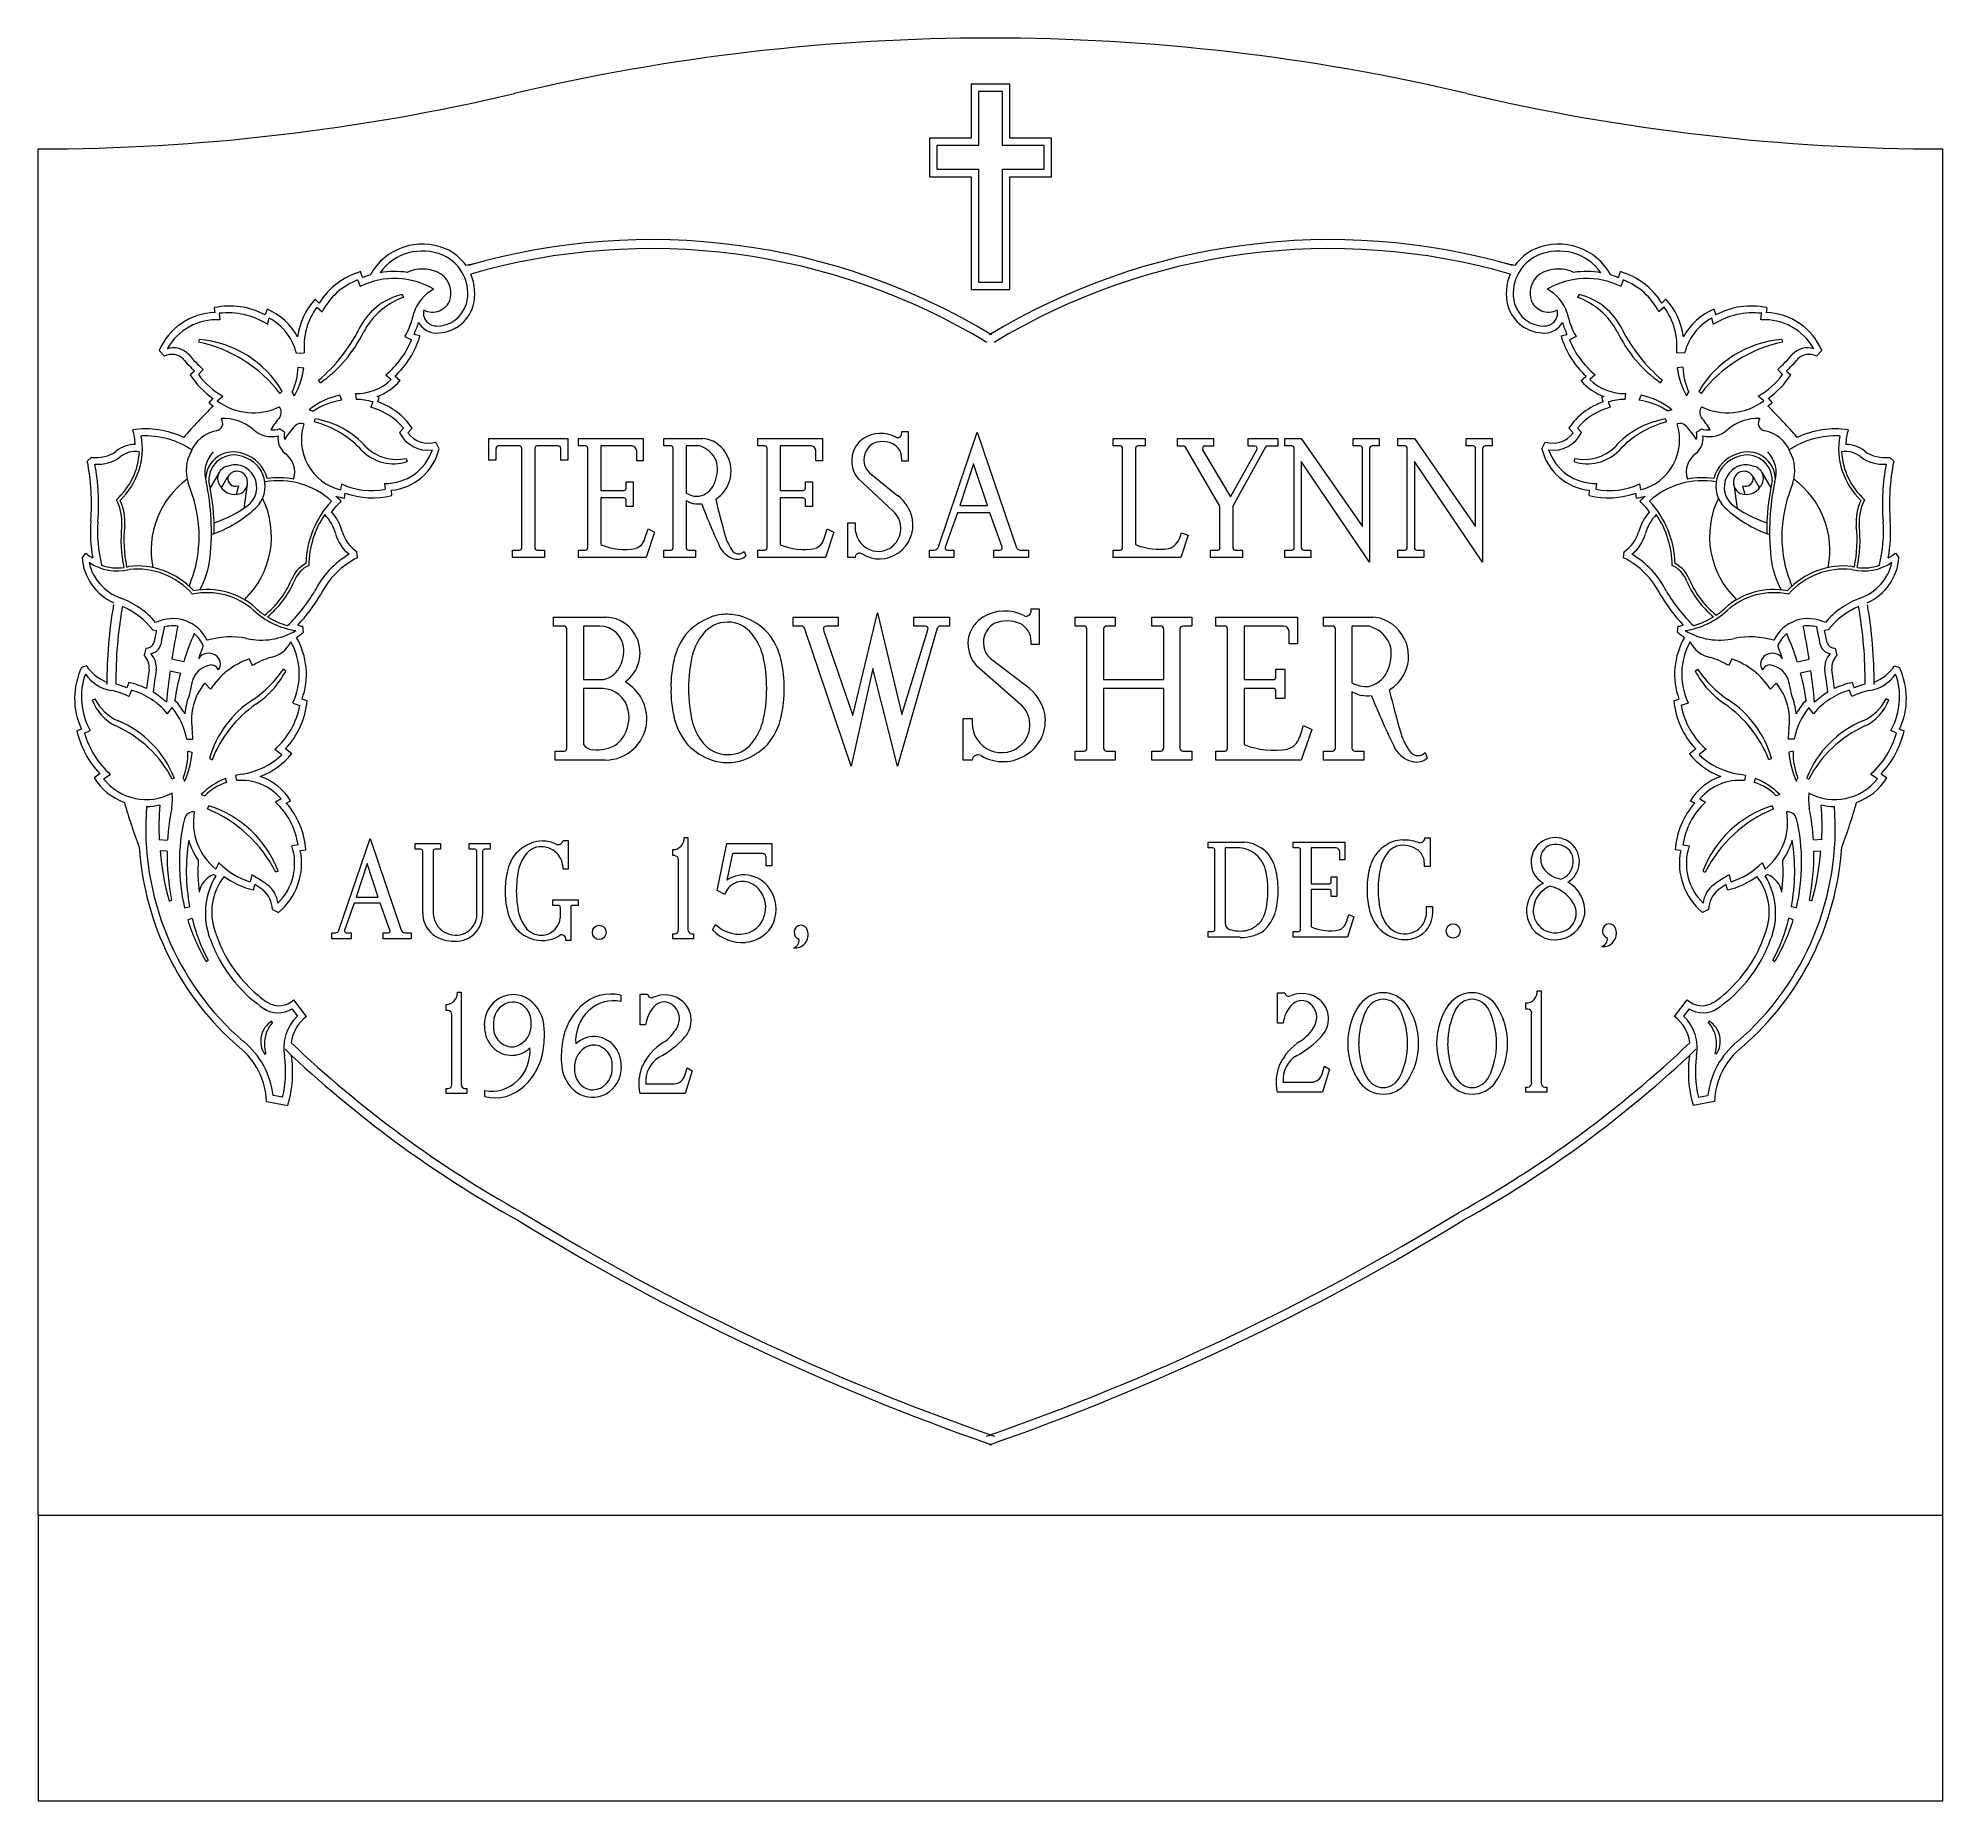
# Model space of a CAD drawing. Header units: inches. Extents: x -10 to 10, y -3 to 15.5.
import ezdxf

# ---------------------------------------------------------------- set-up
doc = ezdxf.new("R2010")
doc.units = ezdxf.units.IN
doc.header["$MEASUREMENT"] = 0
for name, color, linetype in [('1', 7, 'Continuous'), ('11', 7, 'Continuous'), ('2', 7, 'Continuous')]:
    doc.layers.add(name, color=color, linetype=linetype)

# ---------------------------------------------------------------- blocks, each defined once
blk = doc.blocks.new('FSKMT')
at = {"color": 7, "linetype": 'Continuous', "lineweight": 5}
for p, q in [((-0.349, 0.818), (-0.349, 1)), ((-0.349, 1), (0.349, 1)), ((0.349, 1), (0.349, 0.818)), ((-0.287, 0.818), (-0.349, 0.818)), ((-0.287, 0.917), (-0.287, 0.818)), ((-0.078, 0.938), (-0.266, 0.938)), ((-0.057, 0.083), (-0.057, 0.917)), ((0.057, 0.917), (0.057, 0.083)), ((0.265, 0.938), (0.078, 0.938)), ((0.287, 0.818), (0.287, 0.917)), ((0.349, 0.818), (0.287, 0.818)), ((-0.141, 0), (-0.141, 0.062)), ((-0.141, 0.062), (-0.078, 0.062)), ((0.141, 0), (-0.141, 0)), ((0.078, 0.062), (0.141, 0.062)), ((0.141, 0.062), (0.141, 0))]:
    blk.add_line(p, q, dxfattribs=at)
for centre, radius, start, end in [((-0.264, 0.916), 0.0224, 96.161, 176.6333), ((-0.082, 0.913), 0.0247, 8.1303, 81.8698), ((0.079, 0.916), 0.0223, 93.2156, 176.7843), ((0.264, 0.916), 0.0223, 3.2158, 86.7844), ((-0.079, 0.085), 0.0223, 273.2155, 356.7845), ((0.077, 0.083), 0.0205, 178.6028, 271.3972)]:
    blk.add_arc(centre, radius, start, end, dxfattribs=at)
blk = doc.blocks.new('FSKME')
at = {"color": 7, "linetype": 'Continuous', "lineweight": 5}
for p, q in [((-0.336, 0.938), (-0.336, 1)), ((-0.336, 1), (0.237, 1)), ((-0.273, 0.938), (-0.336, 0.938)), ((0.138, 0.938), (-0.138, 0.938)), ((-0.138, 0.938), (-0.138, 0.563)), ((0.237, 1), (0.237, 0.813)), ((-0.253, 0.083), (-0.253, 0.918)), ((0.179, 0.813), (0.179, 0.896)), ((0.237, 0.813), (0.179, 0.813)), ((-0.138, 0.563), (0.064, 0.563)), ((0.085, 0.583), (0.085, 0.635)), ((0.085, 0.635), (0.148, 0.635)), ((0.148, 0.635), (0.148, 0.43)), ((0.064, 0.502), (-0.138, 0.502)), ((-0.138, 0.502), (-0.138, 0.109)), ((0.085, 0.43), (0.085, 0.482)), ((0.148, 0.43), (0.085, 0.43)), ((0.252, 0.16), (0.279, 0.241)), ((0.336, 0.214), (0.263, 0)), ((0.279, 0.241), (0.336, 0.214)), ((-0.336, 0), (-0.336, 0.062)), ((-0.336, 0.062), (-0.273, 0.062)), ((0.263, 0), (-0.336, 0))]:
    blk.add_line(p, q, dxfattribs=at)
for centre, radius, start, end in [((-0.274, 0.917), 0.0205, 1.3975, 88.6026), ((0.136, 0.895), 0.0427, 0.9347, 87.6847), ((0.065, 0.584), 0.0205, 268.6027, 358.6028), ((0.065, 0.481), 0.0205, 1.3972, 91.3973), ((0.137, 0.193), 0.119, 285.529, 344.0538), ((-0.274, 0.083), 0.0205, 271.3972, 1.3971), ((0.071, 0.642), 0.573, 248.6038, 279.8642)]:
    blk.add_arc(centre, radius, start, end, dxfattribs=at)
blk = doc.blocks.new('FSKMR')
at = {"color": 7, "linetype": 'Continuous', "lineweight": 5}
for p, q in [((-0.363, 0.938), (-0.363, 1)), ((-0.363, 1), (-0.019, 1)), ((-0.3, 0.938), (-0.363, 0.938)), ((-0.05, 0.938), (-0.165, 0.938)), ((-0.165, 0.938), (-0.165, 0.542)), ((-0.28, 0.083), (-0.28, 0.918)), ((-0.165, 0.479), (-0.165, 0.083)), ((-0.363, 0), (-0.363, 0.062)), ((-0.363, 0.062), (-0.3, 0.062)), ((-0.082, 0), (-0.363, 0)), ((-0.144, 0.062), (-0.082, 0.062)), ((-0.082, 0.062), (-0.082, 0)), ((0.347, 0.052), (0.363, 0.016))]:
    blk.add_line(p, q, dxfattribs=at)
for centre, radius, start, end in [((-0.301, 0.917), 0.0205, 1.3975, 88.6026), ((-0.106, 0.717), 0.228, 62.464, 75.9225), ((-0.04, 0.728), 0.273, 53.7364, 85.5108), ((-0.051, 0.723), 0.283, 1.1569, 52.5993), ((-0.097, 0.727), 0.215, 18.8909, 63.0807), ((-0.16, 0.742), 0.271, 332.0757, 11.6641), ((-0.041, 0.728), 0.273, 310.6673, 0.2374), ((-0.066, 0.712), 0.197, 239.807, 274.7137), ((-0.085, 0.697), 0.185, 281.0475, 333.5338), ((-0.051, 0.674), 0.226, 239.8116, 258.3394), ((-0.053, 0.758), 0.308, 261.8278, 274.8991), ((4.033, 2.034), 4.358, 201.3059, 206.6761), ((-0.117, 0.818), 0.391, 303.2021, 310.5376), ((6.068, 1.929), 6.142, 193.5426, 196.5278), ((0.607, 0.323), 0.45, 198.2317, 216.9944), ((-0.301, 0.083), 0.0205, 271.3972, 1.3971), ((-0.145, 0.083), 0.0205, 178.6027, 271.3973), ((0.316, 0.193), 0.212, 213.0369, 253.9976), ((0.298, 0.1), 0.0687, 223.9334, 316.0666), ((0.287, 0.098), 0.112, 254.9568, 312.8588)]:
    blk.add_arc(centre, radius, start, end, dxfattribs=at)
blk = doc.blocks.new('FSKMS')
at = {"color": 7, "linetype": 'Continuous', "lineweight": 5}
for p, q in [((0.189, 1.044), (0.189, 1.059)), ((0.189, 1.059), (0.245, 1.059)), ((0.245, 1.059), (0.245, 0.809)), ((0.189, 0.809), (0.189, 0.83)), ((0.245, 0.809), (0.189, 0.809)), ((-0.078, 0.697), (0.155, 0.52)), ((0.113, 0.39), (-0.194, 0.66)), ((-0.288, 0), (-0.288, 0.291)), ((-0.288, 0.291), (-0.224, 0.291)), ((-0.224, 0.291), (-0.224, 0.26)), ((-0.224, 0), (-0.288, 0))]:
    blk.add_line(p, q, dxfattribs=at)
for centre, radius, start, end in [((-0.034, 0.808), 0.223, 121.0321, 147.3764), ((0.005, 0.747), 0.296, 63.3079, 121.479), ((0.013, 0.821), 0.159, 122.0003, 200.2275), ((0.018, 0.745), 0.229, 66.2589, 113.1119), ((0.048, 0.829), 0.141, 0.3867, 63.5416), ((0.153, 1.043), 0.0358, 244.8446, 0.9656), ((-0.026, 0.813), 0.228, 149.7034, 222.2256), ((0.006, 0.827), 0.154, 203.0809, 237.0186), ((-0.038, 0.252), 0.33, 12.4733, 54.3682), ((-0.01, 0.245), 0.19, 316.9544, 49.7053), ((0.009, 0.276), 0.279, 302.5658, 9.6224), ((-0.019, 0.257), 0.205, 179.2184, 316.1635), ((-0.183, -0.005), 0.0419, 60.6795, 172.4506), ((-0.009, 0.289), 0.3, 239.3089, 304.2498)]:
    blk.add_arc(centre, radius, start, end, dxfattribs=at)
blk = doc.blocks.new('FSKMA')
at = {"color": 7, "linetype": 'Continuous', "lineweight": 5}
for p, q in [((-0.359, 0.09), (-0.015, 1.052)), ((-0.015, 1.052), (0.329, 0.09)), ((-0.047, 0.788), (-0.169, 0.438)), ((0.076, 0.438), (-0.047, 0.788)), ((-0.191, 0.375), (-0.298, 0.089)), ((0.097, 0.375), (-0.191, 0.375)), ((-0.169, 0.438), (0.076, 0.438)), ((0.204, 0.089), (0.097, 0.375)), ((-0.438, 0), (-0.438, 0.062)), ((-0.438, 0.062), (-0.398, 0.062)), ((-0.223, 0), (-0.438, 0)), ((-0.278, 0.062), (-0.223, 0.062)), ((-0.223, 0.062), (-0.223, 0)), ((0.13, 0), (0.13, 0.062)), ((0.13, 0.062), (0.185, 0.062)), ((0.438, 0), (0.13, 0)), ((0.368, 0.062), (0.438, 0.062)), ((0.438, 0.062), (0.438, 0))]:
    blk.add_line(p, q, dxfattribs=at)
for centre, radius, start, end in [((-0.397, 0.104), 0.0411, 268.5562, 341.4279), ((-0.279, 0.083), 0.0203, 160.7026, 272.3551), ((0.186, 0.082), 0.02, 269.1032, 20.6284), ((0.367, 0.104), 0.0411, 198.5721, 271.4438)]:
    blk.add_arc(centre, radius, start, end, dxfattribs=at)
blk = doc.blocks.new('FSKML')
at = {"color": 7, "linetype": 'Continuous', "lineweight": 5}
for p, q in [((-0.331, 0.938), (-0.331, 1)), ((-0.331, 1), (-0.05, 1)), ((-0.05, 1), (-0.05, 0.938)), ((-0.268, 0.938), (-0.331, 0.938)), ((-0.249, 0.083), (-0.249, 0.918)), ((-0.133, 0.918), (-0.133, 0.109)), ((-0.05, 0.938), (-0.112, 0.938)), ((0.261, 0.173), (0.273, 0.209)), ((0.331, 0.187), (0.267, 0)), ((0.273, 0.209), (0.331, 0.187)), ((-0.331, 0), (-0.331, 0.062)), ((-0.331, 0.062), (-0.268, 0.062)), ((0.267, 0), (-0.331, 0))]:
    blk.add_line(p, q, dxfattribs=at)
for centre, radius, start, end in [((-0.269, 0.917), 0.0205, 1.3974, 88.6025), ((-0.113, 0.917), 0.0205, 88.603, 178.6026), ((0.123, 0.216), 0.144, 285.0308, 342.8205), ((-0.269, 0.083), 0.0205, 271.3973, 1.3972), ((0.075, 0.639), 0.569, 248.5546, 278.6622)]:
    blk.add_arc(centre, radius, start, end, dxfattribs=at)
blk = doc.blocks.new('FSKMY')
at = {"color": 7, "linetype": 'Continuous', "lineweight": 5}
for p, q in [((-0.443, 0.937), (-0.443, 1)), ((-0.443, 1), (-0.125, 1)), ((-0.125, 1), (-0.125, 0.937)), ((0.182, 0.937), (0.182, 1)), ((0.182, 1), (0.443, 1)), ((0.443, 1), (0.443, 0.937)), ((-0.392, 0.937), (-0.443, 0.937)), ((-0.068, 0.433), (-0.374, 0.926)), ((-0.221, 0.905), (0.026, 0.511)), ((-0.125, 0.937), (-0.203, 0.937)), ((0.026, 0.511), (0.259, 0.906)), ((0.335, 0.926), (0.047, 0.433)), ((0.241, 0.937), (0.182, 0.937)), ((0.443, 0.937), (0.353, 0.937)), ((-0.068, 0.083), (-0.068, 0.433)), ((0.047, 0.433), (0.047, 0.083)), ((-0.151, 0), (-0.151, 0.062)), ((-0.151, 0.062), (-0.088, 0.062)), ((0.13, 0), (-0.151, 0)), ((0.068, 0.062), (0.13, 0.062)), ((0.13, 0.062), (0.13, 0))]:
    blk.add_line(p, q, dxfattribs=at)
for centre, radius, start, end in [((-0.393, 0.915), 0.0222, 30.2696, 86.8711), ((-0.202, 0.916), 0.0215, 92.0719, 209.2126), ((0.241, 0.916), 0.021, 331.571, 88.7117), ((0.352, 0.918), 0.0191, 87.8707, 154.9886), ((-0.088, 0.083), 0.0205, 271.3972, 1.3972), ((0.067, 0.083), 0.0205, 178.6028, 271.3972)]:
    blk.add_arc(centre, radius, start, end, dxfattribs=at)
blk = doc.blocks.new('FSKMN')
at = {"color": 7, "linetype": 'Continuous', "lineweight": 5}
for p, q in [((-0.417, 0.938), (-0.417, 1)), ((-0.417, 1), (-0.271, 1)), ((-0.271, 1), (0.271, 0.26)), ((0.188, 0.938), (0.188, 1)), ((0.188, 1), (0.417, 1)), ((0.417, 1), (0.417, 0.938)), ((-0.354, 0.938), (-0.417, 0.938)), ((-0.333, 0.083), (-0.333, 0.918)), ((0.333, -0.037), (-0.271, 0.807)), ((-0.271, 0.807), (-0.271, 0.083)), ((0.25, 0.938), (0.188, 0.938)), ((0.271, 0.26), (0.271, 0.918)), ((0.333, 0.918), (0.333, -0.037)), ((0.417, 0.938), (0.355, 0.938)), ((-0.417, 0), (-0.417, 0.062)), ((-0.417, 0.062), (-0.354, 0.062)), ((-0.188, 0), (-0.417, 0)), ((-0.25, 0.062), (-0.188, 0.062)), ((-0.188, 0.062), (-0.188, 0))]:
    blk.add_line(p, q, dxfattribs=at)
for centre, radius, start, end in [((-0.354, 0.917), 0.0205, 1.3975, 88.6026), ((0.249, 0.915), 0.0224, 6.1611, 86.6333), ((0.354, 0.917), 0.0205, 88.603, 178.6025), ((-0.354, 0.083), 0.0205, 271.3972, 1.3971), ((-0.25, 0.083), 0.0205, 178.6029, 271.3971)]:
    blk.add_arc(centre, radius, start, end, dxfattribs=at)
blk = doc.blocks.new('FSKMB')
at = {"color": 7, "linetype": 'Continuous', "lineweight": 5}
for p, q in [((-0.326, 0.938), (-0.326, 1)), ((-0.326, 1), (0.043, 1)), ((-0.253, 0.938), (-0.326, 0.938)), ((-0.004, 0.938), (-0.118, 0.938)), ((-0.118, 0.938), (-0.118, 0.563)), ((-0.233, 0.083), (-0.233, 0.918)), ((-0.118, 0.563), (0.005, 0.563)), ((0.018, 0.5), (-0.118, 0.5)), ((-0.118, 0.5), (-0.118, 0.109)), ((-0.316, 0), (-0.316, 0.062)), ((-0.316, 0.062), (-0.253, 0.062)), ((0.038, 0), (-0.316, 0))]:
    blk.add_line(p, q, dxfattribs=at)
for centre, radius, start, end in [((-0.254, 0.917), 0.0205, 1.3974, 88.6026), ((-0.006, 0.766), 0.172, 2.6656, 89.2939), ((0.033, 0.755), 0.245, 23.7729, 87.6201), ((0.03, 0.751), 0.249, 305.2578, 24.4847), ((-0.086, 0.771), 0.252, 325.801, 0.6256), ((0.003, 0.702), 0.139, 270.743, 328.8522), ((0.032, 0.289), 0.294, 354.3316, 61.169), ((0.013, 0.313), 0.187, 14.1942, 88.4069), ((-0.044, 0.297), 0.246, 312.3839, 14.7353), ((0.035, 0.292), 0.292, 270.6406, 353.7077), ((-0.254, 0.083), 0.0205, 271.3972, 1.3972), ((-0.042, 0.168), 0.0964, 218.0327, 261.6846), ((-0.022, 0.327), 0.256, 262.3786, 304.1742)]:
    blk.add_arc(centre, radius, start, end, dxfattribs=at)
blk = doc.blocks.new('FSKMO')
at = {"color": 7, "linetype": 'Continuous', "lineweight": 5}
for centre, radius, start, end in [((0.051, 0.565), 0.466, 110.7844, 134.6146), ((-0.001, 0.748), 0.217, 89.8312, 142.2279), ((0.007, 0.627), 0.394, 91.019, 107.9055), ((-0.008, 0.615), 0.405, 72.3415, 88.8955), ((0.003, 0.753), 0.212, 37.1465, 90.7943), ((-0.057, 0.558), 0.475, 45.4993, 68.7789), ((0.06, 0.606), 0.445, 139.0186, 167.8513), ((0.134, 0.633), 0.394, 140.8956, 164.0268), ((-0.134, 0.633), 0.394, 15.9729, 39.1047), ((-0.06, 0.606), 0.445, 12.1487, 40.9814), ((0.36, 0.521), 0.756, 166.3809, 181.5107), ((0.764, 0.497), 1.038, 166.4234, 179.7969), ((-0.698, 0.509), 0.972, 359.5109, 13.798), ((-0.36, 0.521), 0.756, 358.4893, 13.6191), ((0.36, 0.481), 0.756, 178.4893, 193.6191), ((0.764, 0.505), 1.038, 180.2031, 193.5766), ((-0.698, 0.493), 0.972, 346.202, 0.4891), ((-0.36, 0.481), 0.756, 346.3809, 1.5107), ((0.073, 0.404), 0.46, 192.63, 220.5), ((-0.073, 0.404), 0.46, 319.5, 347.37), ((0.134, 0.369), 0.394, 195.9732, 219.1044), ((-0.134, 0.369), 0.394, 320.8953, 344.0271), ((0.051, 0.437), 0.466, 225.3855, 249.2155), ((-0.003, 0.251), 0.213, 217.5748, 270.9052), ((-0.005, 0.322), 0.339, 251.225, 270.8298), ((0.006, 0.246), 0.208, 268.4727, 323.0473), ((0.004, 0.331), 0.348, 269.2597, 288.532), ((-0.057, 0.444), 0.475, 291.2212, 314.5006)]:
    blk.add_arc(centre, radius, start, end, dxfattribs=at)
blk = doc.blocks.new('FSKMW')
at = {"color": 7, "linetype": 'Continuous', "lineweight": 5}
for p, q in [((-0.547, 0.937), (-0.547, 1)), ((-0.547, 1), (-0.234, 1)), ((-0.489, 0.937), (-0.547, 0.937)), ((-0.234, 0.937), (-0.315, 0.937)), ((-0.234, 1), (-0.234, 0.937)), ((-0.13, 0.313), (0.042, 1.031)), ((0.042, 1.031), (0.213, 0.318)), ((0.297, 0.938), (0.297, 1)), ((0.297, 1), (0.547, 1)), ((0.375, 0.938), (0.297, 0.938)), ((0.547, 0.938), (0.481, 0.938)), ((0.547, 1), (0.547, 0.938)), ((-0.141, -0.042), (-0.469, 0.923)), ((-0.335, 0.91), (-0.13, 0.313)), ((0.461, 0.923), (0.182, -0.042)), ((0.213, 0.318), (0.395, 0.912)), ((0.01, 0.641), (-0.141, -0.042)), ((0.182, -0.042), (0.01, 0.641))]:
    blk.add_line(p, q, dxfattribs=at)
for centre, radius, start, end in [((-0.49, 0.915), 0.0225, 22.1027, 87.9133), ((-0.316, 0.917), 0.0203, 87.6449, 199.2974), ((0.376, 0.917), 0.0202, 343.3311, 91.806), ((0.482, 0.916), 0.0215, 91.3323, 162.4076)]:
    blk.add_arc(centre, radius, start, end, dxfattribs=at)
blk = doc.blocks.new('FSKMH')
at = {"color": 7, "linetype": 'Continuous', "lineweight": 5}
for p, q in [((-0.409, 0.938), (-0.409, 1)), ((-0.409, 1), (-0.128, 1)), ((-0.346, 0.938), (-0.409, 0.938)), ((-0.128, 0.938), (-0.19, 0.938)), ((-0.128, 1), (-0.128, 0.938)), ((0.128, 0.938), (0.128, 1)), ((0.128, 1), (0.409, 1)), ((0.19, 0.938), (0.128, 0.938)), ((0.409, 0.938), (0.346, 0.938)), ((0.409, 1), (0.409, 0.938)), ((-0.326, 0.083), (-0.326, 0.918)), ((-0.211, 0.918), (-0.211, 0.563)), ((0.211, 0.563), (0.211, 0.918)), ((0.325, 0.918), (0.325, 0.083)), ((-0.211, 0.563), (0.211, 0.563)), ((0.211, 0.5), (-0.211, 0.5)), ((-0.211, 0.5), (-0.211, 0.083)), ((0.211, 0.083), (0.211, 0.5)), ((-0.409, 0), (-0.409, 0.062)), ((-0.409, 0.062), (-0.346, 0.062)), ((-0.128, 0), (-0.409, 0)), ((-0.19, 0.062), (-0.128, 0.062)), ((-0.128, 0.062), (-0.128, 0)), ((0.128, 0), (0.128, 0.062)), ((0.128, 0.062), (0.19, 0.062)), ((0.409, 0), (0.128, 0)), ((0.346, 0.062), (0.409, 0.062)), ((0.409, 0.062), (0.409, 0))]:
    blk.add_line(p, q, dxfattribs=at)
for centre, radius, start, end in [((-0.347, 0.917), 0.0205, 1.3974, 88.6026), ((-0.19, 0.917), 0.0205, 88.603, 178.6025), ((0.19, 0.917), 0.0205, 1.3975, 91.397), ((0.347, 0.915), 0.0224, 93.3667, 173.8389), ((-0.347, 0.083), 0.0205, 271.3971, 1.3973), ((-0.19, 0.083), 0.0205, 178.6029, 271.3972), ((0.19, 0.083), 0.0205, 268.6028, 1.3971), ((0.347, 0.085), 0.0223, 183.2155, 266.7845)]:
    blk.add_arc(centre, radius, start, end, dxfattribs=at)
blk = doc.blocks.new('FSKMU')
at = {"color": 7, "linetype": 'Continuous', "lineweight": 5}
for p, q in [((-0.414, 0.939), (-0.414, 1.001)), ((-0.414, 1.001), (-0.132, 1.001)), ((-0.132, 1.001), (-0.132, 0.939)), ((0.185, 0.939), (0.185, 1.001)), ((0.185, 1.001), (0.414, 1.001)), ((0.414, 1.001), (0.414, 0.939)), ((-0.351, 0.939), (-0.414, 0.939)), ((-0.33, 0.272), (-0.33, 0.919)), ((-0.216, 0.919), (-0.216, 0.293)), ((-0.132, 0.939), (-0.195, 0.939)), ((0.248, 0.939), (0.185, 0.939)), ((0.269, 0.261), (0.269, 0.919)), ((0.331, 0.919), (0.331, 0.249)), ((0.414, 0.939), (0.352, 0.939))]:
    blk.add_line(p, q, dxfattribs=at)
for centre, radius, start, end in [((-0.352, 0.916), 0.0224, 6.1611, 86.6333), ((-0.195, 0.918), 0.0205, 88.603, 178.6026), ((0.247, 0.916), 0.0224, 6.1611, 86.6333), ((0.352, 0.918), 0.0205, 88.603, 178.6025), ((-0.042, 0.272), 0.288, 180.0013, 240.2262), ((0.032, 0.285), 0.248, 178.1983, 243.2127), ((0.043, 0.263), 0.226, 294.7998, 359.5303), ((0.082, 0.248), 0.249, 322.2387, 0.1758), ((0.017, 0.415), 0.441, 242.837, 275.0026), ((0.036, 0.308), 0.27, 244.6099, 292.237), ((0.04, 0.272), 0.298, 272.9194, 323.4378)]:
    blk.add_arc(centre, radius, start, end, dxfattribs=at)
blk = doc.blocks.new('FSKMG')
at = {"color": 7, "linetype": 'Continuous', "lineweight": 5}
for p, q in [((0.237, 1.032), (0.294, 1.032)), ((0.294, 1.032), (0.294, 0.73)), ((0.294, 0.73), (0.237, 0.73)), ((0.122, 0.35), (0.122, 0.407)), ((0.122, 0.407), (0.404, 0.407)), ((0.404, 0.407), (0.404, 0.35)), ((0.185, 0.35), (0.122, 0.35)), ((0.206, 0.22), (0.206, 0.329)), ((0.32, 0.329), (0.32, -0.019)), ((0.404, 0.35), (0.341, 0.35)), ((0.268, -0.019), (0.268, -0.004)), ((0.32, -0.019), (0.268, -0.019))]:
    blk.add_line(p, q, dxfattribs=at)
for centre, radius, start, end in [((0.044, 0.565), 0.466, 110.7843, 134.6146), ((0.005, 0.682), 0.344, 88.7288, 111.5797), ((0.012, 0.674), 0.351, 66.1355, 89.8416), ((0.182, 1.043), 0.0556, 239.2016, 348.8514), ((0.052, 0.606), 0.445, 139.0188, 167.8511), ((0.126, 0.633), 0.394, 140.8955, 164.0269), ((-0.008, 0.748), 0.217, 89.8312, 142.228), ((-0.001, 0.72), 0.245, 47.9686, 91.5816), ((-0.017, 0.724), 0.254, 1.3847, 44.6099), ((0.353, 0.521), 0.756, 166.3807, 181.5109), ((0.757, 0.497), 1.038, 166.4234, 179.7969), ((0.353, 0.481), 0.756, 178.4891, 193.6193), ((0.757, 0.505), 1.038, 180.2031, 193.5766), ((0.066, 0.404), 0.46, 192.6302, 220.4999), ((0.126, 0.369), 0.394, 195.9732, 219.1045), ((0.014, 0.241), 0.192, 321.3393, 353.6678), ((0.185, 0.33), 0.0205, 358.6029, 91.3971), ((0.34, 0.33), 0.0205, 88.6029, 181.3971), ((0.029, 0.417), 0.441, 225.0403, 249.4523), ((-0.011, 0.251), 0.213, 217.5747, 270.9053), ((0.005, 0.363), 0.382, 249.8496, 298.8369), ((-0.002, 0.246), 0.208, 268.4728, 323.0473), ((0.221, -0.006), 0.0463, 2.1132, 133.2744)]:
    blk.add_arc(centre, radius, start, end, dxfattribs=at)
blk = doc.blocks.new('SKMPERID')
at = {"color": 7, "linetype": 'Continuous', "lineweight": 0}
blk.add_circle((-0.002, 0.067), 0.0762, dxfattribs=at)
blk = doc.blocks.new('FSKM1')
at = {"color": 7, "linetype": 'Continuous', "lineweight": 5}
for p, q in [((0.01, 1.063), (0.052, 1.063)), ((0.052, 1.063), (0.052, 0.095)), ((-0.115, 0.872), (-0.115, 0.936)), ((-0.094, 0.872), (-0.115, 0.872)), ((-0.052, 0.095), (-0.052, 0.829)), ((-0.115, 0), (-0.115, 0.052)), ((-0.115, 0.052), (-0.094, 0.052)), ((0.115, 0), (-0.115, 0)), ((0.094, 0.052), (0.115, 0.052)), ((0.115, 0.052), (0.115, 0))]:
    blk.add_line(p, q, dxfattribs=at)
for centre, radius, start, end in [((-0.111, 1.057), 0.121, 268.1838, 2.7257), ((-0.094, 0.829), 0.0426, 359.4029, 89.2488), ((-0.094, 0.095), 0.0426, 270.7503, 0.598), ((0.095, 0.095), 0.0426, 179.4244, 267.8482)]:
    blk.add_arc(centre, radius, start, end, dxfattribs=at)
blk = doc.blocks.new('FSKM5')
at = {"color": 7, "linetype": 'Continuous', "lineweight": 5}
for p, q in [((-0.299, 0.508), (-0.194, 0.998)), ((-0.194, 0.998), (0.306, 0.998)), ((-0.132, 0.893), (-0.194, 0.614)), ((0.201, 0.893), (-0.132, 0.893)), ((0.243, 0.765), (0.243, 0.85)), ((0.306, 0.998), (0.306, 0.765)), ((0.306, 0.765), (0.243, 0.765)), ((-0.215, 0.466), (-0.299, 0.508)), ((-0.352, 0.094), (-0.317, 0.15))]:
    blk.add_line(p, q, dxfattribs=at)
for centre, radius, start, end in [((0.2, 0.851), 0.0426, 359.4032, 89.2487), ((-0.018, 0.391), 0.211, 67.5263, 159.169), ((-0.004, 0.319), 0.351, 30.8605, 122.8273), ((-0.041, 0.328), 0.278, 3.7623, 68.0507), ((-0.007, 0.309), 0.359, 328.0697, 31.9303), ((-0.045, 0.328), 0.282, 291.2296, 3.6537), ((-0.023, 0.438), 0.477, 226.2474, 274.2661), ((-0.057, 0.43), 0.382, 227.097, 287.5088), ((-0.02, 0.362), 0.4, 274.7423, 322.6475)]:
    blk.add_arc(centre, radius, start, end, dxfattribs=at)
blk = doc.blocks.new('SKMCOMMA')
at = {"color": 7, "linetype": 'Continuous', "lineweight": 5}
for centre, radius, start, end in [((-0.059, 0.044), 0.141, 261.5845, 17.125), ((0.003, 0.067), 0.0753, 14.4061, 253.5687), ((-0.099, -0.017), 0.0811, 283.8191, 7.8392)]:
    blk.add_arc(centre, radius, start, end, dxfattribs=at)
blk = doc.blocks.new('FSKM9')
at = {"color": 7, "linetype": 'Continuous', "lineweight": 5}
for p, q in [((-0.234, 0.747), (-0.234, 0.674)), ((0.182, 0.701), (0.183, 0.747)), ((-0.33, -0.032), (-0.33, 0.032))]:
    blk.add_line(p, q, dxfattribs=at)
for centre, radius, start, end in [((-0.027, 0.727), 0.308, 116.9574, 182.0061), ((-0.015, 0.718), 0.321, 57.3327, 118.0706), ((-0.012, 0.738), 0.223, 92.44, 177.7478), ((-0.024, 0.754), 0.207, 358.0538, 89.204), ((-0.061, 0.666), 0.389, 1.675, 55.9296), ((-0.029, 0.706), 0.305, 178.035, 272.3631), ((-0.024, 0.702), 0.212, 187.5868, 274.6402), ((-0.049, 0.719), 0.232, 280.4004, 355.6734), ((-0.622, 0.616), 0.952, 350.1725, 3.6918), ((-0.253, 0.449), 0.424, 259.5991, 3.983), ((-0.033, 0.703), 0.302, 273.0369, 312.2246), ((-0.324, 0.566), 0.651, 312.1381, 349.9953), ((-0.217, 0.439), 0.484, 256.5467, 312.8575)]:
    blk.add_arc(centre, radius, start, end, dxfattribs=at)
blk = doc.blocks.new('FSKM6')
at = {"color": 7, "linetype": 'Continuous', "lineweight": 5}
for p, q in [((0.328, 1.032), (0.328, 0.968)), ((-0.184, 0.299), (-0.185, 0.253)), ((0.232, 0.253), (0.232, 0.326))]:
    blk.add_line(p, q, dxfattribs=at)
for centre, radius, start, end in [((0.215, 0.561), 0.484, 76.5467, 132.8575), ((0.322, 0.434), 0.651, 132.1381, 169.9953), ((0.251, 0.551), 0.424, 79.5991, 183.983), ((0.62, 0.384), 0.952, 170.1726, 183.6917), ((0.047, 0.281), 0.232, 100.4004, 175.6734), ((0.031, 0.297), 0.302, 93.0368, 132.2246), ((0.022, 0.298), 0.212, 7.5443, 94.6828), ((0.027, 0.294), 0.305, 358.035, 92.3631), ((0.059, 0.334), 0.389, 181.675, 235.9296), ((0.022, 0.246), 0.207, 178.0538, 269.204), ((0.01, 0.262), 0.223, 272.44, 357.7478), ((0.025, 0.273), 0.308, 296.9574, 2.0061), ((0.014, 0.282), 0.321, 237.3327, 298.0705)]:
    blk.add_arc(centre, radius, start, end, dxfattribs=at)
blk = doc.blocks.new('FSKM2')
at = {"color": 7, "linetype": 'Continuous', "lineweight": 5}
for p, q in [((-0.281, 0.723), (-0.281, 1.042)), ((-0.281, 1.042), (-0.198, 1.042)), ((-0.219, 0.723), (-0.281, 0.723)), ((0.214, 0.191), (0.239, 0.271)), ((0.294, 0.24), (0.219, 0)), ((0.239, 0.271), (0.294, 0.24)), ((0.219, 0), (-0.281, 0)), ((-0.219, 0.104), (0.095, 0.104))]:
    blk.add_line(p, q, dxfattribs=at)
for centre, radius, start, end in [((-0.156, 1.049), 0.043, 188.886, 294.6937), ((-0.009, 0.713), 0.323, 51.4357, 113.4819), ((0.116, 0.676), 0.338, 136.3042, 171.9752), ((-0.014, 0.811), 0.151, 60.8883, 139.399), ((-0.025, 0.785), 0.179, 329.5251, 61.8242), ((0.029, 0.77), 0.255, 316.5755, 50.1104), ((-0.304, 0.96), 0.509, 303.4378, 328.4732), ((0.274, 0.024), 0.592, 120.2442, 153.3798), ((-0.489, 1.243), 0.957, 295.9617, 317.3258), ((0.151, 0.107), 0.446, 155.7989, 193.8551), ((0.08, 0.124), 0.299, 120.1528, 183.762), ((0.095, 0.229), 0.125, 269.9627, 342.3319)]:
    blk.add_arc(centre, radius, start, end, dxfattribs=at)
blk = doc.blocks.new('FSKMD')
at = {"color": 7, "linetype": 'Continuous', "lineweight": 5}
for p, q in [((-0.386, 0.938), (-0.386, 1)), ((-0.386, 1), (0.015, 1)), ((-0.334, 0.938), (-0.386, 0.938)), ((-0.313, 0.083), (-0.313, 0.918)), ((-0.037, 0.938), (-0.198, 0.938)), ((-0.198, 0.938), (-0.198, 0.151)), ((-0.386, 0), (-0.386, 0.062)), ((-0.386, 0.062), (-0.334, 0.062)), ((-0.032, 0), (-0.386, 0))]:
    blk.add_line(p, q, dxfattribs=at)
for centre, radius, start, end in [((-0.333, 0.917), 0.0205, 1.3974, 91.3971), ((-0.053, 0.632), 0.306, 50.9443, 87.024), ((-0.021, 0.588), 0.413, 49.1591, 84.9767), ((-0.058, 0.62), 0.319, 11.2544, 51.6541), ((-0.031, 0.611), 0.403, 14.8634, 46.0677), ((-0.485, 0.521), 0.757, 359.7886, 12.3093), ((-0.48, 0.503), 0.866, 0.1039, 14.0786), ((-0.752, 0.494), 1.025, 348.1656, 1.3306), ((-0.4, 0.474), 0.786, 345.0454, 2.2742), ((-0.205, 0.421), 0.476, 331.4304, 343.3031), ((-0.055, 0.401), 0.434, 309.8245, 342.5352), ((-0.333, 0.083), 0.0205, 268.6027, 1.3973), ((-0.132, 0.146), 0.0664, 175.8921, 252.2623), ((-0.035, 0.465), 0.399, 253.0365, 281.0314), ((-0.009, 0.395), 0.396, 266.7528, 286.6669), ((-0.03, 0.358), 0.294, 283.978, 325.827), ((0.014, 0.384), 0.379, 283.7323, 303.4759)]:
    blk.add_arc(centre, radius, start, end, dxfattribs=at)
blk = doc.blocks.new('FSKMC')
at = {"color": 7, "linetype": 'Continuous', "lineweight": 5}
for p, q in [((0.276, 1.033), (0.276, 1.044)), ((0.276, 1.044), (0.335, 1.044)), ((0.335, 1.044), (0.335, 0.742)), ((0.271, 0.742), (0.271, 0.778)), ((0.335, 0.742), (0.271, 0.742)), ((0.295, 0.262), (0.295, 0.325)), ((0.295, 0.325), (0.362, 0.325)), ((0.362, 0.325), (0.362, 0.262))]:
    blk.add_line(p, q, dxfattribs=at)
for centre, radius, start, end in [((0.086, 0.567), 0.466, 110.7843, 134.6146), ((0.041, 0.628), 0.394, 91.0192, 107.9054), ((0.045, 0.525), 0.496, 72.0621, 91.2866), ((0.222, 1.049), 0.0567, 245.5073, 344.043), ((0.094, 0.607), 0.445, 139.0188, 167.8511), ((0.168, 0.634), 0.394, 140.8955, 164.0268), ((0.033, 0.75), 0.217, 97.7808, 142.229), ((0.038, 0.689), 0.277, 47.7263, 96.9734), ((0.102, 0.777), 0.169, 0.3418, 43.771), ((0.394, 0.522), 0.756, 166.3807, 181.5109), ((0.798, 0.499), 1.038, 166.4234, 179.7969), ((0.394, 0.483), 0.756, 178.4891, 193.6193), ((0.798, 0.506), 1.038, 180.2031, 193.5766), ((0.108, 0.405), 0.46, 192.6302, 220.4999), ((0.168, 0.371), 0.394, 195.9732, 219.1045), ((0.088, 0.257), 0.275, 289.2566, 1.1958), ((0.066, 0.266), 0.229, 308.9567, 359.2303), ((0.049, 0.372), 0.394, 222.3543, 262.4254), ((0.055, 0.295), 0.259, 221.8067, 282.8365), ((0.071, 0.261), 0.222, 280.9645, 308.8103), ((0.055, 0.36), 0.383, 261.3426, 288.7607)]:
    blk.add_arc(centre, radius, start, end, dxfattribs=at)
blk = doc.blocks.new('FSKM8')
at = {"color": 7, "linetype": 'Continuous', "lineweight": 5}
for centre, radius, start, end in [((-0.021, 0.791), 0.251, 101.4021, 243.0893), ((-0.002, 0.77), 0.276, 50.6519, 104.39), ((0.011, 0.824), 0.177, 162.7679, 220.2475), ((-0.013, 0.818), 0.157, 92.6691, 158.0915), ((-0.003, 0.743), 0.232, 53.4596, 94.3587), ((0.017, 0.795), 0.245, 298.288, 50.4032), ((0.029, 0.802), 0.166, 349.3977, 50.2771), ((0.1, 0.906), 0.298, 221.1564, 262.0183), ((0, 0.795), 0.194, 287.492, 352.9669), ((0.004, 0.272), 0.327, 115.0505, 182.3156), ((0.042, 0.265), 0.292, 111.4724, 175.1598), ((-0.124, 0.197), 0.345, 62.0728, 80.0492), ((-0.132, 0.156), 0.384, 26.7788, 63.8836), ((-0.021, 0.272), 0.344, 354.6865, 63.3365), ((-0.012, 0.286), 0.312, 185.0221, 272.2599), ((-0.019, 0.281), 0.23, 177.7383, 240.3244), ((0, 0.301), 0.327, 269.9227, 349.3016), ((0.029, 0.252), 0.198, 310.3963, 22.9547), ((-0.004, 0.315), 0.268, 241.2434, 307.0401)]:
    blk.add_arc(centre, radius, start, end, dxfattribs=at)
blk = doc.blocks.new('FSKM0')
at = {"color": 7, "linetype": 'Continuous', "lineweight": 5}
for centre, radius, start, end in [((-0.001, 0.714), 0.329, 89.8569, 140.9276), ((0.001, 0.715), 0.329, 39.0382, 90.212), ((0.288, 0.516), 0.68, 143.3076, 180.3759), ((0.486, 0.514), 0.756, 152.6076, 180.2281), ((0.007, 0.755), 0.221, 91.7997, 150.842), ((-0.007, 0.755), 0.221, 29.159, 88.1719), ((-0.485, 0.515), 0.755, 359.7328, 27.4006), ((-0.288, 0.516), 0.679, 359.61, 36.7317), ((0.288, 0.507), 0.68, 179.6241, 216.6924), ((0.487, 0.508), 0.758, 179.786, 207.3708), ((-0.486, 0.508), 0.756, 332.621, 0.253), ((-0.288, 0.507), 0.679, 323.2683, 0.39), ((-0.003, 0.305), 0.326, 218.9252, 270.5995), ((0.007, 0.268), 0.221, 209.214, 268.1893), ((-0.007, 0.268), 0.221, 271.8391, 330.785), ((0.004, 0.305), 0.325, 269.3663, 321.1091)]:
    blk.add_arc(centre, radius, start, end, dxfattribs=at)
blk = doc.blocks.new('CRS2')
at = {"layer": '11', "color": 7, "linetype": 'Continuous', "lineweight": 5}
for p, q in [((0.203, 2.078), (-0.203, 2.078)), ((-0.203, 2.078), (-0.203, 1.513)), ((0.203, 1.513), (0.203, 2.078)), ((0.125, 2), (-0.125, 2)), ((-0.125, 2), (-0.125, 1.435)), ((0.125, 1.435), (0.125, 2)), ((-0.203, 1.513), (-0.641, 1.513)), ((-0.641, 1.513), (-0.641, 1.107)), ((-0.125, 1.435), (-0.562, 1.435)), ((-0.562, 1.435), (-0.562, 1.185)), ((0.562, 1.435), (0.125, 1.435)), ((0.641, 1.513), (0.203, 1.513)), ((0.562, 1.185), (0.562, 1.435)), ((0.641, 1.107), (0.641, 1.513)), ((-0.641, 1.107), (-0.203, 1.107)), ((-0.562, 1.185), (-0.125, 1.185)), ((-0.203, 1.107), (-0.203, -0.078)), ((-0.125, 1.185), (-0.125, 0)), ((0.125, 0), (0.125, 1.185)), ((0.125, 1.185), (0.562, 1.185)), ((0.203, -0.078), (0.203, 1.107)), ((0.203, 1.107), (0.641, 1.107)), ((-0.125, 0), (0.125, 0)), ((-0.203, -0.078), (0.203, -0.078))]:
    blk.add_line(p, q, dxfattribs=at)

msp = doc.modelspace()

# ---------------------------------------------------------------- linework, layer by layer
at = {"color": 7, "linetype": 'Continuous', "lineweight": 5}
for p, q in [((-10, 0), (-10, 14.337)), ((10, 0), (10, 14.337)), ((-6.593, 12.986), (-6.614, 13.049)), ((6.593, 12.986), (6.614, 13.049)), ((-6.644, 12.961), (-6.618, 12.894)), ((6.644, 12.961), (6.618, 12.894)), ((-8.15, 12.671), (-8.145, 12.618)), ((-8.09, 12.544), (-8.097, 12.611)), ((-7.595, 12.654), (-7.616, 12.595)), ((-7.049, 12.719), (-7.092, 12.761)), ((-7.073, 12.678), (-7.017, 12.626)), ((7.073, 12.678), (7.017, 12.626)), ((7.049, 12.719), (7.092, 12.761)), ((7.595, 12.654), (7.616, 12.595)), ((8.09, 12.544), (8.097, 12.611)), ((8.15, 12.671), (8.145, 12.618)), ((-7.592, 12.496), (-7.573, 12.562)), ((7.592, 12.496), (7.573, 12.562)), ((-8.728, 12.222), (-8.674, 12.161)), ((-6.15, 12.367), (-6.08, 12.335)), ((-5.991, 12.374), (-6.053, 12.391)), ((5.991, 12.374), (6.053, 12.391)), ((6.15, 12.367), (6.08, 12.335)), ((8.728, 12.222), (8.674, 12.161)), ((-8.358, 12.006), (-8.402, 11.967)), ((-8.317, 11.97), (-8.266, 12.023)), ((-7.288, 12.195), (-7.205, 12.197)), ((-7.27, 12.045), (-7.209, 12.038)), ((7.288, 12.195), (7.205, 12.197)), ((7.27, 12.045), (7.209, 12.038)), ((8.317, 11.97), (8.266, 12.023)), ((8.358, 12.006), (8.402, 11.967)), ((-6.348, 11.967), (-6.292, 11.916)), ((-6.2, 11.902), (-6.253, 11.952)), ((6.2, 11.902), (6.253, 11.952)), ((6.348, 11.967), (6.292, 11.916)), ((-8.164, 11.72), (-8.206, 11.674)), ((-8.119, 11.693), (-8.061, 11.743)), ((-7.308, 11.747), (-7.334, 11.786)), ((-6.81, 11.7), (-6.831, 11.753)), ((-6.669, 11.769), (-6.66, 11.709)), ((-6.486, 11.683), (-6.506, 11.626)), ((-6.434, 11.682), (-6.42, 11.729)), ((6.434, 11.682), (6.42, 11.729)), ((6.486, 11.683), (6.506, 11.626)), ((6.669, 11.769), (6.66, 11.709)), ((6.81, 11.7), (6.831, 11.753)), ((7.308, 11.747), (7.334, 11.786)), ((8.119, 11.693), (8.061, 11.743)), ((8.164, 11.72), (8.206, 11.674)), ((-7.154, 11.6), (-7.113, 11.585)), ((-6.162, 11.407), (-6.206, 11.36)), ((-6.117, 11.357), (-6.073, 11.405)), ((6.117, 11.357), (6.073, 11.405)), ((6.162, 11.407), (6.206, 11.36)), ((7.154, 11.6), (7.113, 11.585)), ((-7.414, 11.364), (-7.464, 11.399)), ((-5.788, 11.19), (-5.825, 11.261)), ((5.788, 11.19), (5.825, 11.261)), ((7.414, 11.364), (7.464, 11.399)), ((-9.438, 11.101), (-9.483, 11.062)), ((9.438, 11.101), (9.483, 11.062)), ((-6.815, 10.822), (-6.826, 10.759)), ((-6.362, 10.826), (-6.355, 10.765)), ((6.362, 10.826), (6.355, 10.765)), ((6.815, 10.822), (6.826, 10.759)), ((-6.782, 10.672), (-6.775, 10.725)), ((-6.287, 10.7), (-6.291, 10.754)), ((6.287, 10.7), (6.291, 10.754)), ((6.782, 10.672), (6.775, 10.725)), ((-9.501, 10.093), (-9.539, 10.048)), ((-6.645, 10.046), (-6.653, 10.109)), ((6.645, 10.046), (6.653, 10.109)), ((9.501, 10.093), (9.539, 10.048)), ((-8.795, 9.291), (-8.758, 9.284)), ((-7.212, 9.265), (-7.221, 9.328)), ((7.212, 9.265), (7.221, 9.328)), ((8.795, 9.291), (8.758, 9.284)), ((-8.869, 9.097), (-8.885, 9.02)), ((8.869, 9.097), (8.885, 9.02)), ((-9.489, 8.911), (-9.543, 8.895)), ((-8.614, 8.86), (-8.506, 8.834)), ((-8.472, 8.955), (-8.595, 8.982)), ((-7.784, 8.985), (-7.752, 8.914)), ((7.784, 8.985), (7.752, 8.914)), ((8.472, 8.955), (8.595, 8.982)), ((8.614, 8.86), (8.506, 8.834)), ((9.489, 8.911), (9.543, 8.895)), ((-9.046, 8.737), (-9.068, 8.681)), ((-9.044, 8.59), (-9.02, 8.655)), ((-8.251, 8.731), (-8.19, 8.667)), ((8.251, 8.731), (8.19, 8.667)), ((9.044, 8.59), (9.02, 8.655)), ((9.046, 8.737), (9.068, 8.681)), ((-8.643, 8.409), (-8.594, 8.475)), ((-7.325, 8.522), (-7.252, 8.495)), ((-7.175, 8.544), (-7.228, 8.562)), ((7.175, 8.544), (7.228, 8.562)), ((7.325, 8.522), (7.252, 8.495)), ((8.643, 8.409), (8.594, 8.475)), ((-9.544, 8.249), (-9.593, 8.23)), ((-9.513, 8.205), (-9.453, 8.234)), ((9.513, 8.205), (9.453, 8.234)), ((9.544, 8.249), (9.593, 8.23)), ((-8.439, 8.142), (-8.375, 8.142)), ((-8.426, 8.015), (-8.381, 8.007)), ((-7.515, 8.037), (-7.442, 7.98)), ((-7.337, 7.988), (-7.404, 8.041)), ((7.337, 7.988), (7.404, 8.041)), ((7.515, 8.037), (7.442, 7.98)), ((8.439, 8.142), (8.375, 8.142)), ((8.426, 8.015), (8.381, 8.007)), ((-9.353, 7.78), (-9.412, 7.737)), ((-9.313, 7.726), (-9.242, 7.773)), ((-8.461, 7.7), (-8.476, 7.738)), ((-8.02, 7.687), (-8.032, 7.729)), ((-7.927, 7.762), (-7.917, 7.708)), ((7.927, 7.762), (7.917, 7.708)), ((8.02, 7.687), (8.032, 7.729)), ((8.461, 7.7), (8.476, 7.738)), ((9.313, 7.726), (9.242, 7.773)), ((9.353, 7.78), (9.412, 7.737)), ((-8.288, 7.561), (-8.25, 7.548)), ((-7.449, 7.516), (-7.507, 7.481)), ((-7.395, 7.472), (-7.348, 7.496)), ((7.395, 7.472), (7.348, 7.496)), ((7.449, 7.516), (7.507, 7.481)), ((8.288, 7.561), (8.25, 7.548)), ((-8.728, 7.088), (-8.641, 7.084)), ((-7.269, 7.033), (-7.335, 7.022)), ((7.269, 7.033), (7.335, 7.022)), ((8.728, 7.088), (8.641, 7.084)), ((-8.646, 6.966), (-8.72, 6.969)), ((-8.101, 6.847), (-8.133, 6.779)), ((-7.246, 6.974), (-7.188, 6.981)), ((7.246, 6.974), (7.188, 6.981)), ((8.101, 6.847), (8.133, 6.779)), ((8.646, 6.966), (8.72, 6.969)), ((-8.158, 6.722), (-8.134, 6.708)), ((-7.756, 6.72), (-7.775, 6.646)), ((-7.738, 6.561), (-7.726, 6.615)), ((7.738, 6.561), (7.726, 6.615)), ((7.756, 6.72), (7.775, 6.646)), ((8.158, 6.722), (8.134, 6.708)), ((-8.625, 6.444), (-8.599, 6.453)), ((8.625, 6.444), (8.599, 6.453)), ((-8.462, 6.372), (-8.409, 6.384)), ((-8.428, 6.247), (-8.382, 6.263)), ((-7.539, 6.356), (-7.477, 6.322)), ((7.539, 6.356), (7.477, 6.322)), ((8.428, 6.247), (8.382, 6.263)), ((8.462, 6.372), (8.409, 6.384)), ((-8.215, 5.822), (-8.233, 5.804)), ((8.215, 5.822), (8.233, 5.804)), ((-7.182, 5.233), (-7.314, 5.407)), ((7.182, 5.233), (7.314, 5.407)), ((-7.335, 5.312), (-7.277, 5.236)), ((7.335, 5.312), (7.277, 5.236)), ((-7.538, 5.169), (-7.548, 5.182)), ((7.538, 5.169), (7.548, 5.182)), ((-7.622, 4.836), (-7.608, 4.843)), ((7.622, 4.836), (7.608, 4.843)), ((-7.432, 4.384), (-7.533, 4.402)), ((7.432, 4.384), (7.533, 4.402)), ((-7.603, 4.34), (-7.379, 4.299)), ((7.603, 4.34), (7.379, 4.299)), ((-10, 0), (10, 0))]:
    msp.add_line(p, q, dxfattribs=at)
for centre, radius, start, end in [((0, -6.299), 21.799, 76.7399, 103.2601), ((-10.011, 36.231), 21.894, 270.0299, 283.2321), ((10.012, 36.239), 21.902, 256.7706, 269.9681), ((-5.965, 12.715), 0.623, 66.9295, 151.3099), ((-5.965, 12.715), 0.55, 67.0013, 143.9954), ((-5.923, 12.822), 0.435, 345.2616, 66.5105), ((-5.923, 12.822), 0.508, 34.8796, 66.5296), ((5.923, 12.822), 0.435, 113.4895, 194.7384), ((5.923, 12.822), 0.508, 113.4704, 145.1204), ((5.965, 12.715), 0.623, 28.6901, 113.0705), ((5.965, 12.715), 0.55, 36.0046, 112.9987), ((-6.398, 12.313), 0.767, 106.355, 147.9998), ((-6.26, 12.159), 0.891, 106.3579, 111.9053), ((-6.259, 12.161), 0.89, 81.3856, 99.7022), ((-5.963, 12.684), 0.392, 66.1285, 114.5338), ((-5.905, 12.824), 0.241, 344.406, 65.3927), ((-4.181, 7.607), 5.663, 102.4281, 103.5279), ((-5.923, 12.822), 0.508, 344.9515, 23.3891), ((4.181, 7.607), 5.663, 76.4721, 77.5719), ((5.923, 12.822), 0.508, 156.6109, 195.0485), ((5.905, 12.824), 0.241, 114.6073, 195.594), ((5.963, 12.684), 0.392, 65.4662, 113.8715), ((6.259, 12.161), 0.89, 80.2978, 98.6144), ((6.26, 12.159), 0.891, 68.0947, 73.6421), ((6.398, 12.313), 0.767, 32.0002, 73.645), ((-6.398, 12.313), 0.694, 110.8129, 153.1669), ((-6.259, 12.156), 0.821, 59.7057, 115.9535), ((-5.657, 12.494), 0.415, 116.8825, 163.1833), ((6.259, 12.156), 0.821, 64.0465, 120.2943), ((5.657, 12.494), 0.415, 16.8167, 63.1175), ((6.398, 12.313), 0.694, 26.8331, 69.1871), ((-8.129, 11.968), 0.651, 91.3822, 156.9621), ((-7.988, 11.889), 0.799, 62.1861, 101.6747), ((-8.007, 11.845), 0.772, 57.5471, 96.7175), ((-7.849, 12.053), 0.653, 28.6217, 67.0837), ((-6.552, 12.269), 0.73, 137.6547, 172.3975), ((-6.508, 12.264), 0.7, 143.7491, 185.5423), ((-6.85, 12.778), 0.812, 329.5718, 348.4051), ((-5.818, 12.616), 0.137, 166.5643, 268.4019), ((-5.86, 12.821), 0.197, 242.1178, 341.4906), ((-5.816, 12.806), 0.401, 268.9497, 343.2408), ((-5.816, 12.806), 0.328, 268.9546, 343.1953), ((5.816, 12.806), 0.401, 196.7592, 271.0503), ((5.816, 12.806), 0.328, 196.8047, 271.0454), ((5.86, 12.821), 0.197, 198.5094, 297.8822), ((5.818, 12.616), 0.137, 271.5981, 13.4357), ((6.85, 12.778), 0.812, 191.5949, 210.4282), ((6.508, 12.264), 0.7, 354.4577, 36.2509), ((6.552, 12.269), 0.73, 7.6025, 42.3453), ((7.849, 12.053), 0.653, 112.9163, 151.3783), ((8.007, 11.845), 0.772, 83.2825, 122.4529), ((7.988, 11.889), 0.799, 78.3253, 117.8139), ((8.129, 11.968), 0.651, 23.0379, 88.6178), ((-8.124, 11.949), 0.596, 86.8128, 150.7252), ((-7.853, 12.05), 0.583, 14.3002, 61.2826), ((-6.881, 12.79), 0.919, 334.2785, 342.5785), ((-5.818, 12.616), 0.211, 208.4345, 268.5632), ((5.818, 12.616), 0.211, 271.4368, 331.5655), ((6.881, 12.79), 0.919, 197.4215, 205.7215), ((7.853, 12.05), 0.583, 118.7174, 165.6998), ((8.124, 11.949), 0.596, 29.2748, 93.1872), ((-8.579, 12.033), 0.217, 42.2934, 107.0498), ((-6.907, 12.656), 0.887, 309.0867, 338.7849), ((-6.887, 12.638), 0.934, 312.7446, 343.6028), ((6.887, 12.638), 0.934, 196.3972, 227.2554), ((6.907, 12.656), 0.887, 201.2151, 230.9133), ((8.579, 12.033), 0.217, 72.9502, 137.7066), ((-8.594, 12.011), 0.169, 44.3015, 117.8247), ((-7.366, 13.053), 1.442, 219.6908, 226.5346), ((-7.374, 13.046), 1.357, 219.7133, 228.9245), ((-7.855, 12.052), 0.585, 332.9409, 359.3611), ((-7.984, 12.138), 0.781, 329.9846, 352.6918), ((7.984, 12.138), 0.781, 187.3082, 210.0154), ((7.855, 12.052), 0.585, 180.6389, 207.0591), ((7.374, 13.046), 1.357, 311.0755, 320.2867), ((7.366, 13.053), 1.442, 313.4654, 320.3092), ((8.594, 12.011), 0.169, 62.1753, 135.6985), ((-7.694, 12.411), 0.836, 212.1356, 235.8276), ((-7.68, 12.432), 0.787, 215.9212, 241.0353), ((-6.663, 12.311), 0.542, 269.4015, 313.175), ((-6.664, 12.32), 0.624, 291.0794, 317.9745), ((6.664, 12.32), 0.624, 222.0255, 248.9206), ((6.663, 12.311), 0.542, 226.825, 270.5985), ((7.68, 12.432), 0.787, 298.9647, 324.0788), ((7.694, 12.411), 0.836, 304.1724, 327.8644), ((-4.177, 7.591), 5.68, 134.5584, 139.0974), ((-7.739, 12.193), 0.698, 228.0025, 232.6686), ((-7.739, 12.209), 0.641, 233.5742, 295.1077), ((-7.535, 11.573), 0.088, 324.3133, 39.3694), ((-6.674, 11.007), 0.762, 101.8417, 128.9865), ((-6.689, 10.927), 0.783, 98.8767, 122.7822), ((-6.688, 10.938), 0.771, 74.8173, 87.8913), ((-6.678, 10.976), 0.672, 39.8006, 75.1983), ((-6.666, 11.201), 0.583, 64.9865, 67.0973), ((-6.661, 11.013), 0.707, 33.6979, 71.2513), ((6.661, 11.013), 0.707, 108.7487, 146.3021), ((6.678, 10.976), 0.672, 104.8017, 140.1994), ((6.666, 11.201), 0.583, 112.9027, 115.0135), ((6.688, 10.938), 0.771, 92.1087, 105.1827), ((6.689, 10.927), 0.783, 57.2178, 81.1233), ((6.674, 11.007), 0.762, 51.0135, 78.1583), ((7.535, 11.573), 0.088, 140.6306, 215.6867), ((7.739, 12.209), 0.641, 244.8923, 306.4258), ((7.739, 12.193), 0.698, 307.3314, 311.9975), ((4.177, 7.591), 5.68, 40.9026, 45.4416), ((-8.142, 11.458), 0.0806, 279.5912, 37.917), ((-8.051, 11.039), 0.469, 48.5991, 93.3938), ((-6.394, 10.665), 1.37, 141.3236, 148.0413), ((-6.674, 10.827), 0.87, 136.2918, 147.9905), ((-7.241, 11.375), 0.0817, 67.6258, 139.1817), ((-6.692, 11.286), 0.544, 162.4058, 255.7354), ((6.692, 11.286), 0.544, 284.2646, 17.5942), ((7.241, 11.375), 0.0817, 40.8183, 112.3742), ((6.674, 10.827), 0.87, 32.0095, 43.7082), ((6.394, 10.665), 1.37, 31.9587, 38.6764), ((8.051, 11.039), 0.469, 86.6062, 131.4009), ((8.142, 11.458), 0.0806, 142.083, 260.4088), ((-8.982, 10.925), 0.311, 89.669, 129.6293), ((-9.664, 11.196), 0.759, 313.7947, 9.9366), ((-8.873, 10.446), 0.953, 64.9571, 98.071), ((-9.669, 11.194), 0.691, 3.4789, 16.5056), ((-8.883, 10.425), 0.902, 56.5538, 92.0879), ((-8.072, 11.039), 0.343, 99.513, 159.1564), ((-7.546, 11.611), 0.293, 228.5642, 282.874), ((-7.533, 11.64), 0.251, 264.7221, 285.9829), ((-7.274, 11.301), 0.208, 173.4361, 230.1658), ((-7.23, 11.332), 0.187, 170.0751, 193.3396), ((-5.905, 11.512), 0.337, 206.7906, 277.7131), ((-5.904, 11.514), 0.265, 216.2671, 287.3667), ((5.904, 11.514), 0.265, 252.6333, 323.7329), ((5.905, 11.512), 0.337, 262.2869, 333.2094), ((7.274, 11.301), 0.208, 309.8342, 6.5639), ((7.23, 11.332), 0.187, 346.6604, 9.9249), ((7.533, 11.64), 0.251, 254.0171, 275.2779), ((7.546, 11.611), 0.293, 257.126, 311.4358), ((8.072, 11.039), 0.343, 20.8436, 80.487), ((8.883, 10.425), 0.902, 87.9121, 123.4462), ((8.873, 10.446), 0.953, 81.929, 115.0429), ((9.664, 11.196), 0.759, 170.0634, 226.2053), ((9.669, 11.194), 0.691, 163.4944, 176.5211), ((8.982, 10.925), 0.311, 50.3707, 90.331), ((-11.761, 10.61), 2.322, 355.6338, 11.2186), ((-9.39, 11.462), 0.365, 262.3748, 305.1191), ((-9.377, 11.439), 0.412, 266.397, 305.631), ((-11.708, 10.609), 2.343, 355.5577, 10.2962), ((-9.664, 11.196), 0.728, 311.9437, 356.9539), ((-8.982, 10.924), 0.238, 79.3017, 130.7004), ((-8.036, 10.961), 0.409, 150.6226, 198.0445), ((-7.936, 10.939), 0.314, 136.1919, 197.2129), ((-7.948, 10.864), 0.294, 68.8946, 179.0654), ((-7.943, 10.86), 0.265, 69.4788, 181.5932), ((-7.935, 10.8), 0.319, 314.2933, 74.4421), ((-7.951, 10.785), 0.369, 14.5859, 72.9237), ((-7.54, 10.947), 0.235, 341.4673, 55.6229), ((-6.35, 11.343), 0.517, 268.752, 341.4531), ((-6.345, 11.324), 0.572, 275.3296, 346.4575), ((6.345, 11.324), 0.572, 193.5425, 264.6704), ((6.35, 11.343), 0.517, 198.5469, 271.248), ((7.54, 10.947), 0.235, 124.3771, 198.5327), ((7.951, 10.785), 0.369, 107.0763, 165.4141), ((7.935, 10.8), 0.319, 105.5579, 225.7067), ((7.948, 10.864), 0.294, 0.9346, 111.1054), ((7.943, 10.86), 0.265, 358.4068, 110.5212), ((7.936, 10.939), 0.314, 342.7871, 43.8081), ((8.036, 10.961), 0.409, 341.9555, 29.3774), ((8.982, 10.924), 0.238, 49.2996, 100.6983), ((9.664, 11.196), 0.728, 183.0461, 228.0563), ((9.377, 11.439), 0.412, 234.369, 273.603), ((9.39, 11.462), 0.365, 234.8809, 277.6252), ((11.708, 10.609), 2.343, 169.7038, 184.4423), ((11.761, 10.61), 2.322, 168.7814, 184.3662), ((-9.934, 10.22), 1.629, 3.8556, 22.1371), ((-10.744, 10.315), 2.564, 354.1119, 11.961), ((-10.732, 10.315), 2.582, 359.6574, 12.0068), ((-7.473, 10.03), 0.825, 47.7709, 100.1533), ((-7.474, 10.03), 0.857, 79.4978, 98.0168), ((-6.502, 11.466), 0.716, 244.1095, 281.8814), ((6.502, 11.466), 0.716, 258.1186, 295.8905), ((7.473, 10.03), 0.825, 79.8467, 132.2291), ((7.474, 10.03), 0.857, 81.9832, 100.5022), ((10.732, 10.315), 2.582, 167.9932, 180.3426), ((10.744, 10.315), 2.564, 168.039, 185.8881), ((9.934, 10.22), 1.629, 157.8629, 176.1444), ((-9.604, 10.425), 0.484, 354.9309, 28.3664), ((-9.607, 10.424), 0.519, 354.9133, 25.5081), ((-6.183, 9.953), 1.007, 136.9651, 178.1617), ((-6.161, 9.945), 0.957, 133.4886, 142.3714), ((-7.473, 10.047), 0.882, 42.1539, 47.0692), ((-6.692, 11.266), 0.6, 252.5253, 261.3788), ((-6.489, 11.51), 0.835, 249.9626, 284.0425), ((6.489, 11.51), 0.835, 255.9575, 290.0374), ((6.692, 11.266), 0.6, 278.6212, 287.4747), ((7.473, 10.047), 0.882, 132.9308, 137.8461), ((6.161, 9.945), 0.957, 37.6286, 46.5114), ((6.183, 9.953), 1.007, 1.8383, 43.0349), ((9.607, 10.424), 0.519, 154.4919, 185.0867), ((9.604, 10.425), 0.484, 151.6336, 185.0691), ((-7.944, 10.317), 1.507, 175.5835, 190.4041), ((-7.948, 10.317), 1.428, 175.5411, 194.162), ((-8.579, 11.48), 1.255, 288.4954, 313.6574), ((-6.184, 9.954), 0.974, 145.9482, 179.3102), ((-7.336, 10.169), 0.478, 15.3815, 43.7314), ((-7.337, 10.168), 0.553, 15.3949, 40.8046), ((7.337, 10.168), 0.553, 139.1954, 164.6051), ((7.336, 10.169), 0.478, 136.2686, 164.6185), ((6.184, 9.954), 0.974, 0.6898, 34.0518), ((8.579, 11.48), 1.255, 226.3426, 251.5046), ((7.948, 10.317), 1.428, 345.838, 4.4589), ((7.944, 10.317), 1.507, 349.5959, 4.4165), ((-7.754, 10.227), 1.376, 173.5255, 191.8287), ((-7.745, 10.227), 1.354, 173.5974, 191.8222), ((-9.674, 10.276), 1.366, 337.2047, 2.265), ((-6.474, 10.411), 0.418, 196.0257, 231.6297), ((-6.433, 10.43), 0.389, 197.0539, 235.5008), ((6.433, 10.43), 0.389, 304.4992, 342.9461), ((6.474, 10.411), 0.418, 308.3703, 343.9743), ((9.674, 10.276), 1.366, 177.735, 202.7953), ((7.745, 10.227), 1.354, 348.1778, 6.4026), ((7.754, 10.227), 1.376, 348.1713, 6.4745), ((-8.974, 10.09), 0.566, 184.272, 246.1111), ((-9.165, 10.541), 0.559, 233.162, 242.3108), ((-9.157, 10.163), 0.97, 332.0356, 353.4238), ((-6.275, 9.291), 0.915, 120.037, 153.9977), ((-6.278, 9.293), 0.838, 115.9946, 154.0611), ((6.278, 9.293), 0.838, 25.9389, 64.0054), ((6.275, 9.291), 0.915, 26.0023, 59.963), ((9.157, 10.163), 0.97, 186.5762, 207.9644), ((8.974, 10.09), 0.566, 293.8889, 355.728), ((9.165, 10.541), 0.559, 297.6892, 306.838), ((-9.171, 10.43), 0.522, 235.7585, 284.1285), ((-8.961, 10.11), 0.516, 192.5484, 250.5681), ((-9.17, 10.436), 0.496, 250.8609, 277.9794), ((-9.286, 10.943), 1.016, 282.266, 283.3469), ((-9.286, 10.943), 1.016, 282.266, 283.3469), ((-8.959, 9.157), 0.803, 42.4466, 96.5894), ((-8.96, 9.156), 0.772, 41.132, 96.1893), ((-8.229, 10.196), 0.968, 308.9819, 336.5264), ((-7.034, 9.696), 0.328, 118.3466, 159.687), ((-7.033, 9.696), 0.297, 114.8588, 159.9483), ((7.033, 9.696), 0.297, 20.0517, 65.1412), ((7.034, 9.696), 0.328, 20.313, 61.6534), ((8.229, 10.196), 0.968, 203.4736, 231.0181), ((8.959, 9.157), 0.803, 83.4106, 137.5534), ((8.96, 9.156), 0.772, 83.8107, 138.868), ((9.171, 10.43), 0.522, 255.8715, 304.2415), ((9.286, 10.943), 1.016, 256.6531, 257.734), ((9.286, 10.943), 1.016, 256.6531, 257.734), ((9.17, 10.436), 0.496, 262.0206, 289.1391), ((8.961, 10.11), 0.516, 289.4319, 347.4516), ((-9.425, 8.819), 0.856, 39.6547, 70.0356), ((-8.222, 8.953), 0.727, 47.8489, 102.4121), ((-8.222, 8.954), 0.759, 47.8057, 101.0068), ((-8.23, 10.197), 1.001, 309.6093, 336.4896), ((-8.61, 10.597), 1.762, 314.2049, 329.0997), ((-8.595, 10.585), 1.816, 316.667, 329.3939), ((8.595, 10.585), 1.816, 210.6061, 223.333), ((8.61, 10.597), 1.762, 210.9003, 225.7951), ((8.23, 10.197), 1.001, 203.5104, 230.3907), ((8.222, 8.954), 0.759, 78.9932, 132.1943), ((8.222, 8.953), 0.727, 77.5879, 132.1511), ((9.425, 8.819), 0.856, 109.9644, 140.3453), ((-9.454, 8.764), 0.843, 38.6734, 66.3147), ((-8.586, 9.009), 0.399, 25.3381, 116.7684), ((-7.169, 10.112), 0.839, 227.6511, 261.4504), ((-7.156, 10.129), 0.828, 227.7383, 235.8513), ((-7.17, 10.109), 0.803, 238.3143, 254.7566), ((7.169, 10.112), 0.839, 278.5496, 312.3489), ((7.17, 10.109), 0.803, 285.2434, 301.6857), ((7.156, 10.129), 0.828, 304.1487, 312.2617), ((8.586, 9.009), 0.399, 63.2316, 154.6619), ((9.454, 8.764), 0.843, 113.6853, 141.3266), ((-3.079, 8.096), 5.802, 168.1781, 169.4861), ((-1.784, 7.828), 7.051, 167.7785, 169.3054), ((-8.585, 8.985), 0.347, 81.4208, 105.015), ((-0.876, 7.777), 7.813, 168.5409, 171.1212), ((-5.907, 8.156), 2.686, 155.9555, 162.6936), ((-8.586, 8.984), 0.349, 23.5662, 49.8113), ((-7.976, 8.333), 0.883, 79.1594, 106.4214), ((-7.652, 9.865), 0.683, 256.619, 301.5992), ((-7.653, 9.803), 0.696, 301.7143, 309.3147), ((-7.953, 8.824), 0.77, 340.1295, 30.1585), ((-7.047, 10.356), 1.043, 257.4575, 260.3972), ((7.953, 8.824), 0.77, 149.8415, 199.8705), ((7.653, 9.803), 0.696, 230.6853, 238.2857), ((7.047, 10.356), 1.043, 279.6028, 282.5425), ((7.652, 9.865), 0.683, 238.4008, 283.381), ((7.976, 8.333), 0.883, 73.5786, 100.8406), ((8.586, 8.984), 0.349, 130.1887, 156.4338), ((5.907, 8.156), 2.686, 17.3064, 24.0445), ((8.585, 8.985), 0.347, 74.985, 98.5792), ((0.876, 7.777), 7.813, 8.8788, 11.4591), ((1.784, 7.828), 7.051, 10.6946, 12.2215), ((3.079, 8.096), 5.802, 10.5139, 11.8219), ((-9.032, 8.886), 0.199, 357.1305, 42.3786), ((-8.869, 9.188), 0.0915, 269.7794, 338.0469), ((-8.837, 9.167), 0.129, 279.1086, 346.1594), ((-8.973, 8.892), 0.215, 353.1901, 43.4776), ((-6.089, 8.234), 2.351, 157.7725, 161.3335), ((-8.208, 8.914), 0.131, 57.3973, 146.1514), ((-8.192, 8.933), 0.106, 323.402, 58.7614), ((-7.337, 8.244), 0.788, 106.3706, 121.7547), ((-7.616, 9.295), 0.3, 280.8704, 334.311), ((-7.954, 8.824), 0.697, 334.3348, 29.2563), ((7.954, 8.824), 0.697, 150.7437, 205.6652), ((7.616, 9.295), 0.3, 205.689, 259.1296), ((7.337, 8.244), 0.788, 58.2453, 73.6294), ((8.192, 8.933), 0.106, 121.2386, 216.598), ((8.208, 8.914), 0.131, 33.8486, 122.6027), ((6.089, 8.234), 2.351, 18.6665, 22.2275), ((8.837, 9.167), 0.129, 193.8406, 260.8914), ((8.973, 8.892), 0.215, 136.5224, 186.8099), ((8.869, 9.188), 0.0915, 201.9531, 270.2206), ((9.032, 8.886), 0.199, 137.6214, 182.8695), ((-8.872, 8.571), 0.745, 154.2244, 205.5898), ((-8.833, 8.584), 0.712, 160.2027, 209.4913), ((-9.164, 9.061), 0.413, 214.8357, 260.3058), ((-9.133, 9.142), 0.425, 213.0024, 250.1915), ((-2.206, 7.787), 6.716, 170.6738, 172.4047), ((-1.913, 7.745), 6.938, 170.6945, 172.6098), ((-0.518, 7.725), 8.175, 172.0215, 174.3534), ((-5.951, 8.166), 2.641, 165.3567, 171.5801), ((-8.146, 8.679), 0.247, 102.2406, 167.0776), ((-8.184, 8.837), 0.0839, 22.5238, 99.9006), ((-7.512, 8.22), 0.812, 109.593, 146.6702), ((7.512, 8.22), 0.812, 33.3298, 70.407), ((8.184, 8.837), 0.0839, 80.0994, 157.4762), ((8.146, 8.679), 0.247, 12.9224, 77.7594), ((5.951, 8.166), 2.641, 8.4199, 14.6433), ((0.518, 7.725), 8.175, 5.6466, 7.9785), ((1.913, 7.745), 6.938, 7.3902, 9.3055), ((2.206, 7.787), 6.716, 7.5953, 9.3262), ((9.164, 9.061), 0.413, 279.6942, 325.1643), ((9.133, 9.142), 0.425, 289.8085, 326.9976), ((8.833, 8.584), 0.712, 330.5087, 19.7973), ((8.872, 8.571), 0.745, 334.4102, 25.7756), ((-9.385, 7.896), 0.773, 63.8314, 78.7184), ((-9.382, 7.906), 0.837, 67.9625, 76.2827), ((-9.209, 7.949), 0.804, 64.4696, 78.2978), ((-9.209, 7.951), 0.729, 38.9745, 74.9605), ((-9.21, 7.951), 0.803, 46.1155, 58.7645), ((-7.784, 8.346), 0.679, 157.8508, 174.5829), ((-6.062, 8.213), 2.383, 167.3786, 170.6074), ((-7.781, 8.345), 0.608, 140.6416, 188.9678), ((7.781, 8.345), 0.608, 351.0322, 39.3584), ((6.062, 8.213), 2.383, 9.3926, 12.6214), ((7.784, 8.346), 0.679, 5.4171, 22.1492), ((9.209, 7.951), 0.729, 105.0395, 141.0255), ((9.21, 7.951), 0.803, 121.2355, 133.8845), ((9.209, 7.949), 0.804, 101.7022, 115.5304), ((9.385, 7.896), 0.773, 101.2816, 116.1686), ((9.382, 7.906), 0.837, 103.7173, 112.0375), ((-9.165, 8.006), 0.739, 10.6206, 39.3282), ((-9.171, 8.002), 0.82, 29.8249, 42.1772), ((-8.03, 8.637), 0.791, 310.6612, 349.6547), ((-8, 8.616), 0.828, 316.01, 354.9745), ((8, 8.616), 0.828, 185.0255, 223.99), ((8.03, 8.637), 0.791, 190.3453, 229.3388), ((9.165, 8.006), 0.739, 140.6718, 169.3794), ((9.171, 8.002), 0.82, 137.8228, 150.1751), ((-8.633, 8.452), 0.985, 193.0422, 223.0512), ((-8.615, 8.468), 0.936, 196.3337, 227.94), ((-9.495, 8.125), 1.12, 0.8823, 6.4418), ((9.495, 8.125), 1.12, 173.5582, 179.1177), ((8.615, 8.468), 0.936, 312.06, 343.6663), ((8.633, 8.452), 0.985, 316.9488, 346.9578), ((-9.169, 8.006), 0.743, 338.8656, 0.7088), ((-9.481, 8.127), 1.106, 337.2483, 353.7522), ((9.481, 8.127), 1.106, 186.2478, 202.7517), ((9.169, 8.006), 0.743, 179.2912, 201.1344), ((-7.991, 8.57), 0.807, 279.6444, 312.9157), ((-7.942, 8.482), 0.78, 290.6179, 320.7313), ((7.942, 8.482), 0.78, 219.2687, 249.3821), ((7.991, 8.57), 0.807, 227.0843, 260.3556), ((-8.865, 8.084), 0.648, 212.411, 249.4206), ((-8.865, 8.082), 0.573, 218.4669, 298.2791), ((-7.757, 7.033), 0.749, 111.5828, 135.1432), ((-7.864, 7.17), 0.541, 106.8055, 135.6624), ((-7.756, 7.026), 0.755, 97.6229, 103.0746), ((-7.864, 7.17), 0.54, 39.8453, 95.6889), ((-7.862, 7.183), 0.601, 31.3826, 71.1003), ((7.862, 7.183), 0.601, 108.8997, 148.6174), ((7.864, 7.17), 0.54, 84.3111, 140.1547), ((7.756, 7.026), 0.755, 76.9254, 82.3771), ((7.864, 7.17), 0.541, 44.3376, 73.1945), ((7.757, 7.033), 0.749, 44.8568, 68.4172), ((8.865, 8.082), 0.573, 241.7209, 321.5331), ((8.865, 8.084), 0.648, 290.5794, 327.589), ((-5.914, 7.208), 2.956, 175.5865, 229.3067), ((-8.865, 8.085), 0.649, 270.3187, 282.6214), ((-5.758, 7.23), 2.973, 175.7286, 182.7431), ((-6.226, 6.927), 2.421, 168.381, 176.2716), ((-9.299, 7.511), 0.709, 352.1517, 5.4106), ((-8.019, 6.923), 0.757, 8.3176, 47.4532), ((-8.026, 6.917), 0.841, 4.3491, 41.2874), ((8.026, 6.917), 0.841, 138.7126, 175.6509), ((8.019, 6.923), 0.757, 132.5468, 171.6824), ((5.914, 7.208), 2.956, 310.6933, 4.4135), ((9.299, 7.511), 0.709, 174.5894, 187.8483), ((6.226, 6.927), 2.421, 3.7284, 11.619), ((8.865, 8.085), 0.649, 257.3786, 269.6813), ((5.758, 7.23), 2.973, 357.2569, 4.2714), ((-6.477, 6.843), 2.04, 166.8206, 193.3676), ((-8.365, 7.277), 0.103, 87.0711, 162.5524), ((-7.742, 7.27), 0.628, 169.8766, 231.4436), ((7.742, 7.27), 0.628, 308.5564, 10.1234), ((8.365, 7.277), 0.103, 17.4476, 92.9289), ((6.477, 6.843), 2.04, 346.6324, 13.1794), ((-5.914, 7.208), 3.03, 183.763, 229.3097), ((-6.416, 6.757), 2.028, 170.8064, 190.5912), ((-7.743, 7.269), 0.7, 195.6279, 214.6385), ((-7.889, 6.84), 0.583, 314.2577, 18.202), ((7.889, 6.84), 0.583, 161.798, 225.7423), ((5.914, 7.208), 3.03, 310.6903, 356.237), ((7.743, 7.269), 0.7, 325.3615, 344.3721), ((6.416, 6.757), 2.028, 349.4088, 9.1936), ((-5.785, 7.228), 2.946, 185.0346, 195.4291), ((-6.234, 6.93), 2.412, 179.1379, 191.4109), ((-6.295, 6.757), 2.027, 176.7746, 186.2694), ((-7.544, 7.385), 0.775, 224.0336, 252.6519), ((-7.903, 6.84), 0.67, 309.4653, 11.5816), ((7.903, 6.84), 0.67, 168.4184, 230.5347), ((7.544, 7.385), 0.775, 287.3481, 315.9664), ((6.295, 6.757), 2.027, 353.7306, 3.2254), ((6.234, 6.93), 2.412, 348.5891, 0.8621), ((5.785, 7.228), 2.946, 344.5709, 354.9654), ((-8.066, 6.491), 0.248, 111.683, 169.6903), ((-7.486, 6.316), 0.758, 148.8038, 196.6383), ((-7.569, 6.326), 0.608, 141.7636, 199.8401), ((-7.561, 7.357), 0.816, 233.3897, 257.4705), ((-9.464, 3.86), 3.331, 55.9185, 59.1638), ((-9.916, 3.159), 4.092, 56.2138, 57.6433), ((-7.765, 6.388), 0.285, 6.7968, 53.9018), ((7.765, 6.388), 0.285, 126.0982, 173.2032), ((9.464, 3.86), 3.331, 120.8362, 124.0815), ((9.916, 3.159), 4.092, 122.3567, 123.7862), ((7.561, 7.357), 0.816, 282.5295, 306.6103), ((7.569, 6.326), 0.608, 340.1599, 38.2364), ((7.486, 6.316), 0.758, 343.3617, 31.1962), ((8.066, 6.491), 0.248, 10.3097, 68.317), ((-7.806, 6.35), 0.266, 1.1758, 51.722), ((7.806, 6.35), 0.266, 128.278, 178.8242), ((-6.491, 6.837), 2.025, 196.9358, 210.6659), ((-6.418, 6.755), 2.025, 194.0809, 207.4479), ((6.418, 6.755), 2.025, 332.5521, 345.9191), ((6.491, 6.837), 2.025, 329.3341, 343.0642), ((-6.268, 6.769), 2.057, 199.0175, 205.9728), ((-6.281, 6.763), 1.968, 199.0836, 205.9598), ((6.281, 6.763), 1.968, 334.0402, 340.9164), ((6.268, 6.769), 2.057, 334.0272, 340.9825), ((-6.794, 6.543), 1.485, 207.0521, 235.7672), ((6.794, 6.543), 1.485, 304.2328, 332.9479), ((-6.793, 6.545), 1.413, 233.3132, 235.6897), ((-7.471, 5.571), 0.226, 238.5207, 313.9059), ((7.471, 5.571), 0.226, 226.0941, 301.4793), ((6.793, 6.545), 1.413, 304.3103, 306.6868), ((-7.479, 5.547), 0.276, 236.9304, 301.7091), ((-6.965, 4.902), 0.457, 133.0458, 190.7563), ((-6.93, 4.901), 0.417, 127.137, 172.2847), ((6.93, 4.901), 0.417, 7.7153, 52.863), ((6.965, 4.902), 0.457, 349.2437, 46.9542), ((7.479, 5.547), 0.276, 238.2909, 303.0696), ((-7.418, 4.974), 0.245, 121.7807, 214.1052), ((-7.287, 4.944), 0.337, 138.234, 197.4038), ((7.287, 4.944), 0.337, 342.5962, 41.766), ((7.418, 4.974), 0.245, 325.8948, 58.2193), ((-8.373, 4.311), 0.771, 2.2031, 51.0162), ((-8.373, 4.311), 0.845, 6.24, 51.0202), ((-8.535, 4.647), 1.134, 346.5444, 8.6166), ((-8.531, 4.647), 1.204, 343.1637, 8.7757), ((8.531, 4.647), 1.204, 171.2243, 196.8363), ((8.535, 4.647), 1.134, 171.3834, 193.4556), ((8.373, 4.311), 0.845, 128.9798, 173.76), ((8.373, 4.311), 0.771, 128.9838, 177.7969)]:
    msp.add_arc(centre, radius, start, end, dxfattribs=at)
at = {"layer": '1', "color": 7, "linetype": 'Continuous', "lineweight": 5}
for p, q in [((-10, 0), (-10, -3)), ((10, -3), (10, 0)), ((-10, -3), (10, -3))]:
    msp.add_line(p, q, dxfattribs=at)
for centre, radius, start, end in [((-3.566, 6.481), 6.904, 58.7899, 106.1114), ((-3.566, 6.481), 6.81, 58.7899, 106.1114), ((3.566, 6.481), 6.904, 73.8886, 121.2101), ((3.566, 6.481), 6.81, 73.8886, 121.2101), ((-4.809, 8.765), 4.468, 169.8381, 180.6091), ((-4.809, 8.765), 4.374, 169.8379, 180.6092), ((4.809, 8.765), 4.374, 359.3908, 10.1621), ((4.809, 8.765), 4.468, 359.3909, 10.1619), ((-4.168, 8.855), 5.114, 195.6284, 201.1525), ((4.168, 8.855), 5.114, 338.8475, 344.3716), ((-6.727, 6.6), 1.497, 207.8218, 232.5597), ((6.727, 6.6), 1.497, 307.4403, 332.1782), ((0.887, 13.617), 12.041, 226.4609, 240.9298), ((0.887, 13.617), 11.947, 226.4609, 240.9298), ((-0.887, 13.617), 11.947, 299.0702, 313.5391), ((-0.887, 13.617), 12.041, 299.0702, 313.5391), ((8.423, 24.941), 25.623, 238.5035, 250.836), ((8.423, 24.941), 25.529, 238.5035, 250.836), ((-8.423, 24.941), 25.529, 289.164, 301.4965), ((-8.423, 24.941), 25.623, 289.164, 301.4965)]:
    msp.add_arc(centre, radius, start, end, dxfattribs=at)
at = {"layer": '2', "color": 7, "linetype": 'Continuous', "lineweight": 5}
for p, q in [((-6.18, 12.81), (-6.165, 12.78)), ((6.18, 12.81), (6.165, 12.78)), ((-8.309, 12.338), (-8.315, 12.309)), ((8.309, 12.338), (8.315, 12.309)), ((-7.034, 11.882), (-7.055, 11.909)), ((7.034, 11.882), (7.055, 11.909)), ((-7.462, 11.771), (-7.436, 11.793)), ((7.462, 11.771), (7.436, 11.793)), ((-7.099, 11.474), (-7.092, 11.503)), ((7.099, 11.474), (7.092, 11.503)), ((-6.136, 11.089), (-6.125, 11.056)), ((6.136, 11.089), (6.125, 11.056)), ((-8.1, 10.942), (-8.193, 10.78)), ((-8.074, 10.781), (-8.007, 10.898)), ((-7.897, 10.802), (-7.92, 10.71)), ((-7.804, 10.815), (-7.84, 10.566)), ((7.804, 10.815), (7.84, 10.566)), ((7.897, 10.802), (7.92, 10.71)), ((8.074, 10.781), (8.007, 10.898)), ((8.1, 10.942), (8.193, 10.78)), ((-7.399, 8.857), (-7.424, 8.877)), ((7.399, 8.857), (7.424, 8.877)), ((-9.432, 8.553), (-9.404, 8.567)), ((9.432, 8.553), (9.404, 8.567)), ((-8.202, 7.941), (-8.174, 7.926)), ((8.202, 7.941), (8.174, 7.926)), ((-8.569, 7.735), (-8.592, 7.722)), ((8.569, 7.735), (8.592, 7.722)), ((-8.221, 7.41), (-8.208, 7.442)), ((8.221, 7.41), (8.208, 7.442)), ((-7.479, 6.757), (-7.504, 6.748)), ((7.479, 6.757), (7.504, 6.748))]:
    msp.add_line(p, q, dxfattribs=at)
for centre, radius, start, end in [((-6.022, 12.153), 0.675, 103.5256, 154.4779), ((6.022, 12.153), 0.675, 25.5221, 76.4744), ((-5.908, 12.063), 0.761, 109.7243, 152.0843), ((5.908, 12.063), 0.761, 27.9157, 70.2757), ((-8.179, 13.233), 1.737, 310.3307, 332.9922), ((-7.865, 13.042), 1.427, 305.6132, 334.147), ((7.865, 13.042), 1.427, 205.853, 234.3868), ((8.179, 13.233), 1.737, 207.0078, 229.6693), ((-8.602, 10.907), 1.431, 37.1608, 78.4229), ((-8.399, 11.221), 1.12, 30.7073, 85.3773), ((8.399, 11.221), 1.12, 94.6227, 149.2927), ((8.602, 10.907), 1.431, 101.5771, 142.8392), ((-7.353, 10.486), 1.019, 42.0179, 75.5984), ((-7.243, 10.593), 0.923, 41.7504, 80.6096), ((7.243, 10.593), 0.923, 99.3904, 138.2496), ((7.353, 10.486), 1.019, 104.4016, 137.9821), ((-6.234, 11.54), 0.462, 226.0697, 282.2467), ((6.234, 11.54), 0.462, 257.7533, 313.9303), ((-7.988, 10.881), 0.128, 103.9275, 221.3851), ((-7.933, 10.801), 0.221, 37.3142, 112.7022), ((-6.271, 11.486), 0.454, 224.3477, 288.6506), ((6.271, 11.486), 0.454, 251.3494, 315.6523), ((7.933, 10.801), 0.221, 67.2978, 142.6858), ((7.988, 10.881), 0.128, 318.6149, 76.0725), ((-7.883, 10.121), 0.931, 126.3548, 190.995), ((-7.926, 10.879), 0.0824, 169.8123, 290.0072), ((-7.911, 10.847), 0.107, 24.6291, 154.1571), ((-7.93, 10.836), 0.129, 296.3395, 25.4592), ((-7.945, 10.784), 0.241, 314.1806, 38.9106), ((7.945, 10.784), 0.241, 141.0894, 225.8194), ((7.93, 10.836), 0.129, 154.5408, 243.6605), ((7.911, 10.847), 0.107, 25.8429, 155.3709), ((7.926, 10.879), 0.0824, 249.9928, 10.1877), ((7.883, 10.121), 0.931, 349.005, 53.6452), ((-8.546, 11.609), 1.26, 288.2092, 307.6351), ((-7.934, 10.882), 0.172, 209.6036, 290.4983), ((-8.467, 10.269), 0.917, 313.6677, 26.0235), ((8.467, 10.269), 0.917, 153.9765, 226.3323), ((8.546, 11.609), 1.26, 232.3649, 251.7908), ((7.934, 10.882), 0.172, 249.5017, 330.3964), ((-8.445, 9.577), 1.238, 304.471, 325.578), ((-8.239, 9.302), 0.95, 303.4977, 332.0884), ((8.239, 9.302), 0.95, 207.9116, 236.5023), ((8.445, 9.577), 1.238, 214.422, 235.529), ((-8.966, 8.732), 0.499, 200.9289, 244.3172), ((-8.956, 8.792), 0.501, 206.6905, 246.0449), ((-7.144, 7.632), 1.102, 123.0343, 163.7197), ((-6.981, 7.458), 1.281, 124.8664, 158.5796), ((6.981, 7.458), 1.281, 21.4204, 55.1336), ((7.144, 7.632), 1.102, 16.2803, 56.9657), ((8.956, 8.792), 0.501, 293.9551, 333.3095), ((8.966, 8.732), 0.499, 295.6828, 339.0711), ((-9.701, 7.143), 1.252, 27.5394, 65.4855), ((-9.569, 7.341), 1.074, 21.5433, 67.6397), ((9.569, 7.341), 1.074, 112.3603, 158.4567), ((9.701, 7.143), 1.252, 114.5145, 152.4606), ((-8.762, 6.105), 1.413, 27.0714, 67.5018), ((-8.546, 6.353), 1.141, 20.7655, 72.7545), ((8.546, 6.353), 1.141, 107.2455, 159.2345), ((8.762, 6.105), 1.413, 112.4982, 152.9286)]:
    msp.add_arc(centre, radius, start, end, dxfattribs=at)

# ---------------------------------------------------------------- block references
at = {"layer": '1', "color": 7, "linetype": 'Continuous', "lineweight": 0}
msp.add_blockref('CRS2', (0, 12.938), dxfattribs=at)
for name, p, xscale, yscale in [('FSKMT', (-4.852, 10.048), 1.1875, 1.25), ('FSKME', (-3.927, 10.048), 1.1875, 1.25), ('FSKMR', (-2.999, 10.048), 1.1875, 1.25), ('FSKME', (-2.045, 10.048), 1.1875, 1.25), ('FSKMS', (-1.156, 10.048), 1.1875, 1.25), ('FSKMA', (-0.121, 10.048), 1.1875, 1.25), ('FSKML', (1.682, 10.048), 1.1875, 1.25), ('FSKMY', (2.49, 10.048), 1.1875, 1.25), ('FSKMN', (3.585, 10.048), 1.1875, 1.25), ('FSKMN', (4.772, 10.048), 1.1875, 1.25), ('FSKMB', (-4.098, 7.923), 1.5, 1.5), ('FSKMO', (-2.761, 7.923), 1.5, 1.5), ('FSKMW', (-1.25, 7.923), 1.5, 1.5), ('FSKMS', (0.144, 7.923), 1.5, 1.5), ('FSKMH', (1.502, 7.923), 1.5, 1.5), ('FSKME', (2.869, 7.923), 1.5, 1.5), ('FSKMR', (4.042, 7.923), 1.5, 1.5)]:
    msp.add_blockref(name, p, dxfattribs=dict(at, xscale=xscale, yscale=yscale))
at = {"layer": '1', "color": 7, "linetype": 'Continuous', "lineweight": 0, "xscale": 0.9500000476837158}
for name, p in [('FSKMA', (-6.5, 6.048)), ('FSKMU', (-5.648, 6.048)), ('FSKMG', (-4.712, 6.048)), ('FSKM1', (-3.226, 6.048)), ('FSKM5', (-2.585, 6.048)), ('FSKMD', (2.653, 6.063)), ('FSKME', (3.497, 6.063)), ('FSKMC', (4.298, 6.063)), ('FSKM8', (5.934, 6.063)), ('SKMPERID', (4.86, 6.063)), ('SKMCOMMA', (6.494, 6.063)), ('SKMPERID', (-4.106, 6.048)), ('SKMCOMMA', (-1.993, 6.048)), ('FSKM1', (-5.607, 4.423)), ('FSKM9', (-4.997, 4.423)), ('FSKM6', (-4.192, 4.423)), ('FSKM2', (-3.413, 4.423)), ('FSKM2', (3.279, 4.438)), ('FSKM0', (4.123, 4.438)), ('FSKM0', (5.057, 4.438)), ('FSKM1', (5.731, 4.438))]:
    msp.add_blockref(name, p, dxfattribs=at)

doc.saveas('drawing.dxf')
